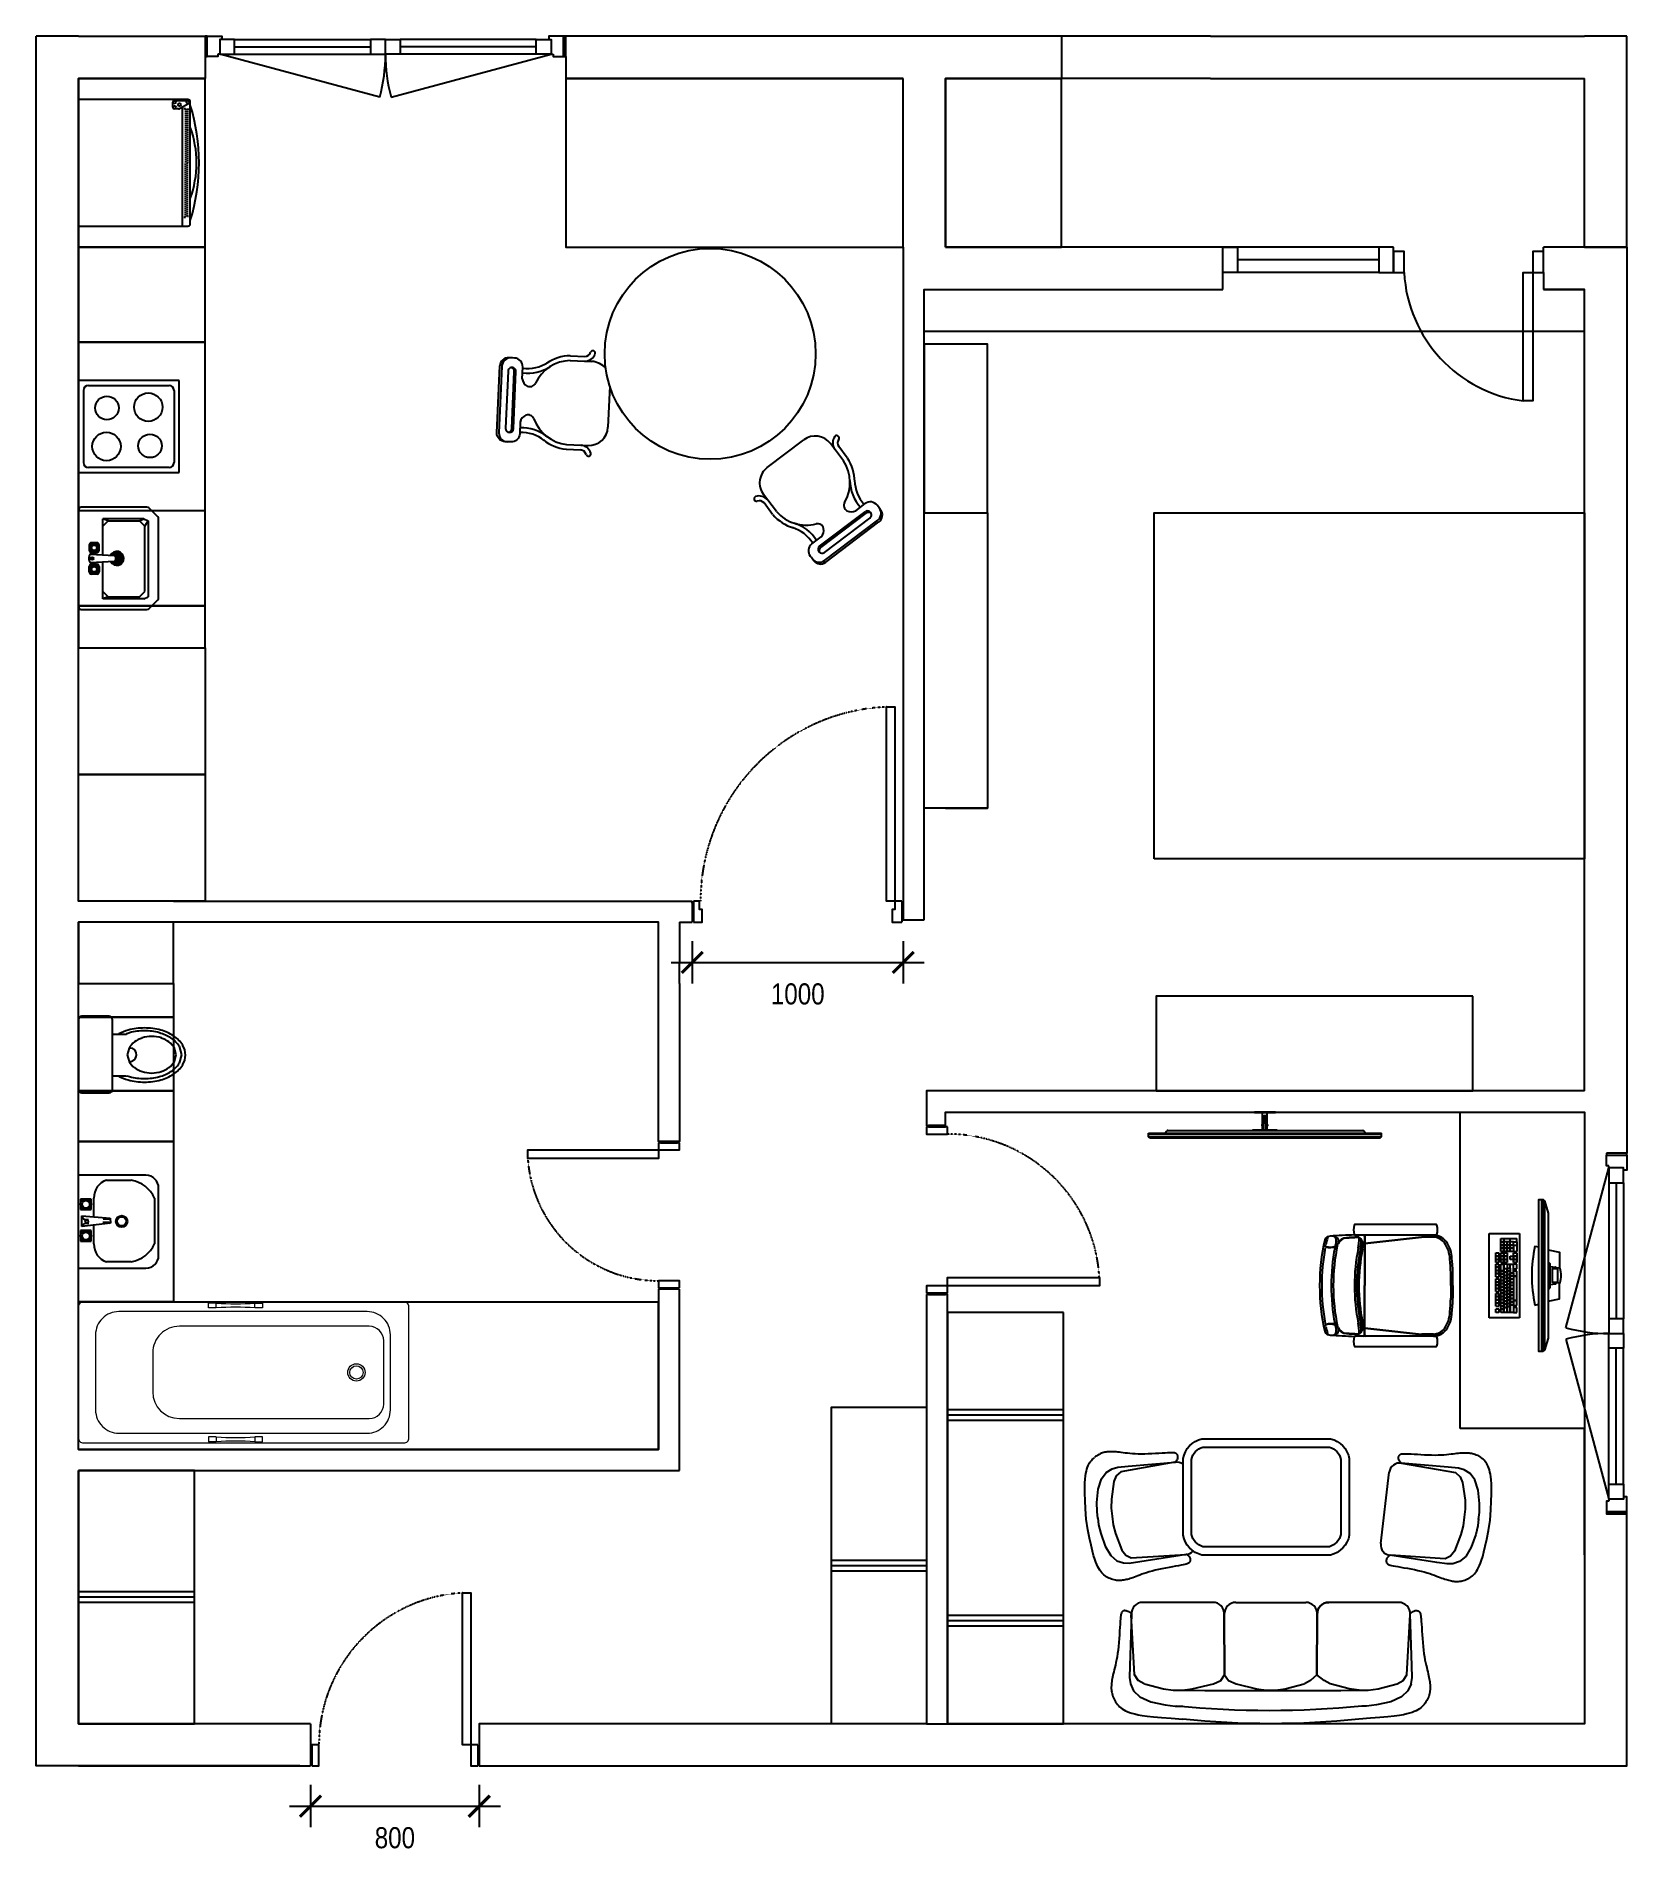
# Model space of a CAD drawing. Header units: inches. Extents: x 45199 to 52739, y 12417 to 21024.
import ezdxf

# ---------------------------------------------------------------- set-up
doc = ezdxf.new("R2010")
doc.units = ezdxf.units.IN
doc.header["$MEASUREMENT"] = 0
doc.linetypes.add('HIDDEN', pattern=[9.525, 6.35, -3.175])
doc.linetypes.add('HIDDEN4', pattern=[0.09375, 0.0625, -0.03125])
doc.layers.add('001_Dark_1 20', color=7, linetype='Continuous', lineweight=0)
for name, color, linetype in [('AR doors', 4, 'Continuous'), ('AR windows', 4, 'Continuous'), ('freecads.com', 7, 'Continuous'), ('medium', 130, 'Continuous'), ('thick', 10, 'Continuous'), ('thin', 70, 'Continuous')]:
    doc.layers.add(name, color=color, linetype=linetype)
doc.styles.add('DIM', font='', dxfattribs={"height": 100})
doc.styles.get('DIM').set_extended_font_data('VNI-Helve-Condense')
doc.dimstyles.new('100', dxfattribs={"dimtxt": 100, "dimasz": 100, "dimexe": 100, "dimexo": 100, "dimgap": 100, "dimtad": 2, "dimdec": 0, "dimzin": 0, "dimdsep": 46, "dimtxsty": 'DIM', "dimblk": 'ARCHTICK', "dimcen": 100, "dimdle": 100, "dimadec": 0, "dimazin": 0, "dimtfac": 1, "dimtdec": 0, "dimtofl": 0, "dimtmove": 0, "dimatfit": 3, "dimldrblk": 'ARCHTICK', "dimfxl": 1, "dimtolj": 1, "dimtzin": 0, "dimarcsym": 0})

msp = doc.modelspace()

# ---------------------------------------------------------------- blocks, each defined once
blk = doc.blocks.new('_ArchTick')
at = {"color": 0, "linetype": 'ByBlock', "const_width": 0.15}
blk.add_lwpolyline([(-0.5, -0.5), (0.5, 0.5)], dxfattribs=at)
blk = doc.blocks.new('*D9')
at = {"color": 0, "lineweight": -2, "transparency": 16777216}
for p, q in [((46499, 12734), (46499, 12532.8)), ((47299, 12734), (47299, 12532.8)), ((46399, 12632.8), (47399, 12632.8))]:
    blk.add_line(p, q, dxfattribs=at)
at = {"layer": 'DEFPOINTS', "color": 0, "transparency": 16777216}
for p in [(46499, 12834), (47299, 12834), (47299, 12632.8)]:
    blk.add_point(p, dxfattribs=at)
at = {"color": 0, "lineweight": -2, "transparency": 16777216, "xscale": 100, "yscale": 100, "zscale": 100, "rotation": 180}
blk.add_blockref('_ArchTick', (46499, 12632.8), dxfattribs=at)
at = {"color": 0, "lineweight": -2, "transparency": 16777216, "xscale": 100, "yscale": 100, "zscale": 100}
blk.add_blockref('_ArchTick', (47299, 12632.8), dxfattribs=at)
at = {"color": 0, "transparency": 16777216, "insert": (46899, 12482.8), "char_height": 100, "attachment_point": 5, "style": 'DIM'}
blk.add_mtext('\\A1;800', dxfattribs=at)
blk = doc.blocks.new('A$C7AF54601')
for points in [[(693.9, 100), (620, 100), (620, 720), (660, 720), (660, 0), (693.9, 0)], [(693.9, 0), (693.9, 100)]]:
    blk.add_lwpolyline(points)
for points in [[(6.1, 10), (0, 10), (0, 90), (6.1, 90)], [(6.1, 0), (40, 0), (40, 100), (6.1, 100), (6.1, 0)], [(693.9, 10), (700, 10), (700, 90), (693.9, 90)]]:
    blk.add_lwpolyline(points, close=True)
at = {"linetype": 'HIDDEN4'}
blk.add_arc((661.4, 100), 621.4, 93.8183, 180, dxfattribs=at)
blk = doc.blocks.new('A$C6ED17C1F')
for points in [[(793.9, 100), (720, 100), (720, 820), (760, 820), (760, 0), (793.9, 0)], [(6.1, 0), (40, 0), (40, 100), (6.1, 100)], [(6.1, 100), (6.1, 0)], [(793.9, 100), (793.9, 0)]]:
    blk.add_lwpolyline(points)
for points in [[(0, 10), (6.1, 10), (6.1, 90), (0, 90)], [(793.9, 10), (800, 10), (800, 90), (793.9, 90)]]:
    blk.add_lwpolyline(points, close=True)
at = {"linetype": 'HIDDEN4'}
blk.add_arc((761.2, 100), 721.2, 93.27315, 180, dxfattribs=at)
blk = doc.blocks.new('A$C13FC179C')
for points in [[(993.9, 100), (920, 100), (920, 1020), (960, 1020), (960, 100), (960, 60), (947.8, 60), (947.8, 0), (993.9, 0)], [(6.1, 0), (46.1, 0), (46.1, 60), (33.9, 60), (33.9, 100), (6.1, 100)], [(6.1, 100), (6.1, 0)], [(993.9, 100), (993.9, 0)]]:
    blk.add_lwpolyline(points)
for points in [[(0, 10), (6.1, 10), (6.1, 90), (0, 90)], [(993.9, 10), (1000, 10), (1000, 90), (993.9, 90)]]:
    blk.add_lwpolyline(points, close=True)
at = {"linetype": 'HIDDEN4'}
blk.add_arc((960, 100), 920.9, 92.48955, 180, dxfattribs=at)
blk = doc.blocks.new('*D13')
at = {"color": 0, "lineweight": -2, "transparency": 16777216}
for p, q in [((48309, 16734.4), (48309, 16533.3)), ((49309, 16734.4), (49309, 16533.3)), ((48209, 16633.3), (49409, 16633.3))]:
    blk.add_line(p, q, dxfattribs=at)
at = {"layer": 'DEFPOINTS', "color": 0, "transparency": 16777216}
for p in [(48309, 16834.4), (49309, 16834.4), (49309, 16633.3)]:
    blk.add_point(p, dxfattribs=at)
at = {"color": 0, "lineweight": -2, "transparency": 16777216, "xscale": 100, "yscale": 100, "zscale": 100, "rotation": 180}
blk.add_blockref('_ArchTick', (48309, 16633.3), dxfattribs=at)
at = {"color": 0, "lineweight": -2, "transparency": 16777216, "xscale": 100, "yscale": 100, "zscale": 100}
blk.add_blockref('_ArchTick', (49309, 16633.3), dxfattribs=at)
at = {"color": 0, "transparency": 16777216, "insert": (48809, 16483.3), "char_height": 100, "attachment_point": 5, "style": 'DIM'}
blk.add_mtext('\\A1;1000', dxfattribs=at)
blk = doc.blocks.new('W1710x95')
at = {"color": 8}
for points in [[(-855, -95), (-845, -95), (-845, 0), (-855, 0)], [(845, -95), (855, -95), (855, 0), (845, 0)]]:
    blk.add_lwpolyline(points, close=True, dxfattribs=at)
at = {"color": 3}
for points in [[(-795, -85), (-795, -95), (-845, -95), (-845, 0), (-775, 0), (-775, -15), (-785, -15), (-785, -85)], [(795, -85), (795, -95), (845, -95), (845, 0), (775, 0), (775, -15), (785, -15), (785, -85)], [(-785, -85), (-715, -85), (-715, -15), (-785, -15)], [(-70, -85), (0, -85), (0, -15), (-70, -15)], [(70, -85), (0, -85), (0, -15), (70, -15)], [(785, -85), (715, -85), (715, -15), (785, -15)]]:
    blk.add_lwpolyline(points, close=True, dxfattribs=at)
at = {"color": 8}
for points in [[(-26.7, -288.2), (-785, -85)], [(26.7, -288.2), (785, -85)]]:
    blk.add_lwpolyline(points, dxfattribs=at)
at = {"color": 0}
for points in [[(-715, -15), (-70, -15)], [(-715, -50), (-70, -50)], [(-715, -85), (-70, -85)], [(715, -15), (70, -15)], [(715, -50), (70, -50)], [(715, -85), (70, -85)]]:
    blk.add_lwpolyline(points, dxfattribs=at)
at = {"color": 8}
for centre, start, end in [((-785, -85), 345, 0), ((785, -85), 180, 195)]:
    blk.add_arc(centre, 785, start, end, dxfattribs=at)
blk = doc.blocks.new('W810x120')
at = {"color": 3}
for points in [[(-405, 0), (-335, 0), (-335, -120), (-405, -120)], [(405, 0), (335, 0), (335, -120), (405, -120)]]:
    blk.add_lwpolyline(points, close=True, dxfattribs=at)
at = {"color": 0}
for points in [[(335, 0), (-335, 0)], [(335, -60), (-335, -60)], [(335, -120), (-335, -120)]]:
    blk.add_lwpolyline(points, dxfattribs=at)
blk = doc.blocks.new('A$C3A735CB7')
for p, q in [((0, 0.38), (0, 0.06)), ((0, 0.38), (0.44, 0.38)), ((0.1776, 0.3701), (0.1276, 0.3701)), ((0.1276, 0.3701), (0.1276, 0.3201)), ((0.1776, 0.3201), (0.1776, 0.3701)), ((0.1967, 0.364), (0.2114, 0.353)), ((0.2127, 0.229), (0.1967, 0.364)), ((0.1973, 0.3646), (0.2473, 0.3646)), ((0.2114, 0.353), (0.2127, 0.3309)), ((0.247, 0.364), (0.2311, 0.353)), ((0.2311, 0.353), (0.2311, 0.3321)), ((0.2473, 0.3646), (0.236, 0.2302)), ((0.2776, 0.3701), (0.2776, 0.3201)), ((0.3276, 0.3701), (0.2776, 0.3701)), ((0.3276, 0.3201), (0.3276, 0.3701)), ((0.44, 0.06), (0.44, 0.38)), ((0.1148, 0.3068), (0.2035, 0.3068)), ((0.1276, 0.3201), (0.1776, 0.3201)), ((0.2163, 0.2339), (0.2163, 0.2646)), ((0.2323, 0.2327), (0.2323, 0.2634)), ((0.2425, 0.3068), (0.3319, 0.3068)), ((0.2776, 0.3201), (0.3276, 0.3201)), ((0.0298, 0.1297), (0.0298, 0.2468)), ((0.2114, 0.229), (0.2163, 0.2339)), ((0.236, 0.2302), (0.2127, 0.229)), ((0.2348, 0.229), (0.2323, 0.2327)), ((0.4169, 0.2468), (0.4169, 0.1297)), ((0.3319, 0.0197), (0.1148, 0.0197)), ((0.06, 0), (0.38, 0))]:
    blk.add_line(p, q)
for centre, radius in [((0.1526, 0.3451), 0.025), ((0.1526, 0.3451), 0.018), ((0.2213, 0.3407), 0.00737), ((0.3026, 0.3451), 0.025), ((0.3026, 0.3451), 0.018), ((0.2215, 0.1752), 0.0272), ((0.2215, 0.1752), 0.0211)]:
    blk.add_circle(centre, radius)
for centre, radius, start, end in [((0.1116, 0.2211), 0.0858, 87.8863, 162.54889), ((0.3351, 0.2211), 0.0858, 17.45111, 92.1137), ((0.1741, 0.1534), 0.1462, 189.3166, 246.07188), ((0.2726, 0.1534), 0.1462, 293.92812, 350.6834), ((0.06, 0.06), 0.06, 180, 270), ((0.38, 0.06), 0.06, 270, 0)]:
    blk.add_arc(centre, radius, start, end)
blk = doc.blocks.new('A$C44022395')
for p, q in [((0, 0.688), (0, 0.504)), ((0.487, 0.708), (0.02, 0.708)), ((0.507, 0.504), (0.507, 0.688)), ((0.487, 0.484), (0.02, 0.484)), ((0.113, 0.484), (0.113, 0.389)), ((0.389, 0.484), (0.389, 0.391)), ((0.252, 0.385), (0.207, 0.373)), ((0.296, 0.373), (0.252, 0.385)), ((0.195, 0.04), (0.252, 0.024)), ((0.207, 0.073), (0.252, 0.062)), ((0.252, 0.062), (0.296, 0.073)), ((0.252, 0.024), (0.308, 0.04))]:
    blk.add_line(p, q)
for centre, radius, start, end in [((0.02, 0.688), 0.02, 90, 180), ((0.487, 0.688), 0.02, 0, 90), ((0.02, 0.504), 0.02, 180, 270), ((0.487, 0.504), 0.02, 270, 0), ((0.478, 0.271), 0.407, 164.652, 180), ((0.366, 0.302), 0.291, 150.4483, 164.652), ((0.48, 0.271), 0.386, 165.1916, 180), ((0.367, 0.301), 0.269, 161.3359, 165.1916), ((0.27, 0.259), 0.13, 118.958, 143.1832), ((0.252, 0.369), 0.0451, 174.4043, 5.5957), ((0.233, 0.259), 0.13, 36.8168, 61.042), ((0.134, 0.302), 0.291, 15.348, 28.5058), ((0.136, 0.301), 0.269, 14.8084, 19.6606), ((0.024, 0.271), 0.386, 0, 14.8084), ((0.022, 0.271), 0.407, 0, 15.348), ((0.478, 0.271), 0.407, 180, 195.348), ((0.48, 0.271), 0.386, 180, 194.8084), ((0.346, 0.223), 0.215, 162.7734, 180), ((0.3, 0.238), 0.166, 143.1832, 162.7734), ((0.204, 0.238), 0.166, 17.2266, 36.8168), ((0.158, 0.223), 0.215, 0, 17.2266), ((0.024, 0.271), 0.386, 345.1916, 0), ((0.022, 0.271), 0.407, 344.652, 0), ((0.366, 0.24), 0.291, 195.348, 213.5296), ((0.367, 0.241), 0.269, 194.8084, 212.5477), ((0.346, 0.223), 0.215, 180, 197.2266), ((0.3, 0.209), 0.166, 197.2266, 216.8168), ((0.204, 0.209), 0.166, 323.1832, 342.7734), ((0.158, 0.223), 0.215, 342.7734, 0), ((0.136, 0.241), 0.269, 327.4523, 345.1916), ((0.134, 0.24), 0.291, 326.4704, 344.652), ((0.295, 0.193), 0.206, 213.5296, 237.9903), ((0.296, 0.196), 0.185, 212.5477, 237.0167), ((0.27, 0.187), 0.13, 216.8168, 241.042), ((0.25, 0.122), 0.122, 237.9903, 270), ((0.25, 0.122), 0.122, 270, 302.0097), ((0.233, 0.187), 0.13, 298.958, 323.1832), ((0.207, 0.196), 0.185, 302.9833, 327.4523), ((0.205, 0.193), 0.206, 302.0097, 326.4704)]:
    blk.add_arc(centre, radius, start, end)
blk = doc.blocks.new('4')
at = {"color": 0}
for p, q in [((4306.8, 13717.7), (4306.8, 13647.3)), ((4371.3, 13717.7), (4306.8, 13717.7)), ((4310.3, 13654.4), (4310.3, 13710.7)), ((4364.2, 13714.2), (4313.8, 13714.2)), ((4367.8, 13710.7), (4367.8, 13654.4)), ((4371.3, 13647.3), (4371.3, 13717.7)), ((4306.8, 13647.3), (4371.3, 13647.3)), ((4364.2, 13650.9), (4313.8, 13650.9))]:
    blk.add_line(p, q, dxfattribs=at)
for centre, radius in [((4325.1, 13698.1), 9.95), ((4352, 13697.8), 8.23), ((4325.5, 13667.7), 8.23), ((4352.6, 13668.9), 9.94)]:
    blk.add_circle(centre, radius, dxfattribs=at)
for points in [[(4313.8, 13714.2), (4311.9, 13714.2), (4310.3, 13712.6), (4310.3, 13710.7)], [(4367.8, 13710.7), (4367.8, 13712.6), (4366.2, 13714.2), (4364.2, 13714.2)], [(4310.3, 13654.4), (4310.3, 13652.4), (4311.9, 13650.9), (4313.8, 13650.9)], [(4364.2, 13650.9), (4366.2, 13650.9), (4367.8, 13652.4), (4367.8, 13654.4)]]:
    blk.add_open_spline(points, degree=3, dxfattribs=at)
blk = doc.blocks.new('A$C4CB854FF')
at = {"linetype": 'Continuous'}
for p, q in [((0, 0.3675), (0, 0.0552)), ((0.4725, 0.38), (0.0125, 0.38)), ((0.485, 0.0552), (0.485, 0.3675)), ((0.05, 0.265), (0.2247, 0.265)), ((0.06, 0.24), (0.05, 0.265)), ((0.05, 0.07), (0.05, 0.265)), ((0.085, 0.265), (0.06, 0.24)), ((0.2591, 0.265), (0.43, 0.265)), ((0.395, 0.265), (0.42, 0.24)), ((0.42, 0.24), (0.43, 0.265)), ((0.43, 0.07), (0.43, 0.265)), ((0.06, 0.24), (0.06, 0.09)), ((0.42, 0.24), (0.42, 0.09)), ((0.06, 0.09), (0.085, 0.065)), ((0.42, 0.09), (0.395, 0.065)), ((0.42, 0.09), (0.43, 0.07)), ((0.0037, 0.0463), (0.0463, 0.0037)), ((0.05, 0.07), (0.06, 0.05)), ((0.42, 0.05), (0.06, 0.05)), ((0.085, 0.065), (0.395, 0.065)), ((0.395, 0.065), (0.42, 0.05)), ((0.43, 0.07), (0.42, 0.05)), ((0.4387, 0.0037), (0.4813, 0.0463)), ((0.0552, 0), (0.4298, 0))]:
    blk.add_line(p, q, dxfattribs=at)
for p, q in [((0.1677, 0.2932), (0.1677, 0.318)), ((0.1745, 0.2919), (0.1745, 0.3194)), ((0.1773, 0.3221), (0.2048, 0.3221)), ((0.2048, 0.2891), (0.1773, 0.2891)), ((0.1787, 0.329), (0.2034, 0.329)), ((0.2034, 0.2822), (0.1787, 0.2822)), ((0.2075, 0.3194), (0.2075, 0.2919)), ((0.2144, 0.318), (0.2144, 0.2932)), ((0.2279, 0.2104), (0.2213, 0.3235)), ((0.2337, 0.329), (0.2502, 0.329)), ((0.2625, 0.3235), (0.256, 0.2104)), ((0.2694, 0.318), (0.2694, 0.2932)), ((0.2763, 0.3194), (0.2763, 0.2919)), ((0.3065, 0.3221), (0.279, 0.3221)), ((0.279, 0.2891), (0.3065, 0.2891)), ((0.3052, 0.329), (0.2804, 0.329)), ((0.2804, 0.2822), (0.3052, 0.2822)), ((0.3093, 0.2919), (0.3093, 0.3194)), ((0.3162, 0.2932), (0.3162, 0.318)), ((0.2152, 0.1984), (0.2694, 0.1984)), ((0.2297, 0.2066), (0.2165, 0.2066)), ((0.2681, 0.1901), (0.2165, 0.1901)), ((0.2272, 0.2149), (0.2208, 0.2149)), ((0.2638, 0.1819), (0.2208, 0.1819)), ((0.2533, 0.1736), (0.2313, 0.1736)), ((0.2505, 0.2052), (0.2334, 0.2052)), ((0.2681, 0.2066), (0.2541, 0.2066)), ((0.2638, 0.2149), (0.2566, 0.2149))]:
    blk.add_line(p, q)
for centre, radius in [((0.191, 0.3056), 0.0165), ((0.191, 0.3056), 0.0127), ((0.2419, 0.3152), 0.00688), ((0.2419, 0.3152), 0.00344), ((0.2928, 0.3056), 0.0165), ((0.2928, 0.3056), 0.0127)]:
    blk.add_circle(centre, radius)
for centre, start, end in [((0.0125, 0.3675), 90, 180), ((0.4725, 0.3675), 0, 90), ((0.0125, 0.0552), 180, 225), ((0.0552, 0.0125), 225, 270), ((0.4298, 0.0125), 270, 315), ((0.4725, 0.0552), 315, 0)]:
    blk.add_arc(centre, 0.0125, start, end, dxfattribs=at)
for centre, radius, start, end in [((0.1787, 0.318), 0.011, 90, 180), ((0.1787, 0.2932), 0.011, 180, 270), ((0.1773, 0.3194), 0.00275, 90, 180), ((0.1773, 0.2919), 0.00275, 180, 270), ((0.2034, 0.318), 0.011, 0, 90), ((0.2034, 0.2932), 0.011, 270, 0), ((0.2048, 0.3194), 0.00275, 360, 90), ((0.2048, 0.2919), 0.00275, 270, 0), ((0.2329, 0.314), 0.015, 87.19754, 140.72744), ((0.2509, 0.314), 0.015, 39.27256, 92.80246), ((0.2804, 0.318), 0.011, 90, 180), ((0.2804, 0.2932), 0.011, 180, 270), ((0.279, 0.3194), 0.00275, 90, 180), ((0.279, 0.2919), 0.00275, 180, 270), ((0.3052, 0.318), 0.011, 0, 90), ((0.3052, 0.2932), 0.011, 270, 360), ((0.3065, 0.3194), 0.00275, 360, 90), ((0.3065, 0.2919), 0.00275, 270, 0), ((0.2423, 0.1984), 0.033, 118.68833, 62.86857), ((0.2423, 0.1984), 0.0271, 124.77581, 57.22467), ((0.2334, 0.2107), 0.0055, 183.3274, 270), ((0.2505, 0.2107), 0.0055, 270, 356.6726)]:
    blk.add_arc(centre, radius, start, end)

# ---------------------------------------------------------------- dimensions: what is measured, and where the dimension line sits
for base, p1, p2, picture, middle in [((49309, 16633.3), (48309, 16834.4), (49309, 16834.4), '*D13', (48809, 16483.3)), ((47299, 12632.8), (46499, 12834), (47299, 12834), '*D9', (46899, 12482.8))]:
    dim = msp.add_linear_dim(base=base, p1=p1, p2=p2, dimstyle='100')
    dim.commit()
    dim.dimension.update_dxf_attribs({"geometry": picture, "text_midpoint": middle})

# ---------------------------------------------------------------- linework, layer by layer
for p, q in [((47730.8, 19486.9), (47832.5, 19482.3)), ((47731.8, 19509.5), (47799.3, 19506.5)), ((47917.9, 19364.9), (47909.2, 19170.7)), ((48664.2, 18979.2), (48837.5, 19110.4)), ((47712, 19066.2), (47779.5, 19063.2)), ((47713, 19088.8), (47814.7, 19084.2)), ((49025.8, 19011.7), (48964.3, 19092.9)), ((49043.8, 19025.4), (49003.1, 19079.2)), ((48708.1, 18771.2), (48646.6, 18852.3)), ((48690, 18757.5), (48649.2, 18811.4)), ((48912.9, 18606.4), (49128.8, 18769.8)), ((48917.9, 18599.7), (49133.8, 18763.2)), ((49084.4, 18774.8), (49128.6, 18808.3)), ((48935.3, 18576.7), (49151.3, 18740.1)), ((48935.3, 18538.5), (49188, 18729.8)), ((48941.5, 18530.3), (49194.2, 18721.7)), ((48875.9, 18617), (48920.1, 18650.5)), ((45399, 16374), (45399, 16534)), ((45849, 16534), (45849, 16374)), ((45399, 16374), (45849, 16374)), ((45399, 16024), (45399, 16374)), ((45849, 16374), (45399, 16374)), ((45849, 16374), (45849, 16024)), ((45399, 16024), (45849, 16024)), ((45399, 15784), (45399, 16024)), ((45849, 16024), (45399, 16024)), ((45849, 16024), (45849, 15784)), ((45849, 15784), (45399, 15784)), ((52335.7, 15509.3), (52335.7, 14788.3)), ((52343.2, 15509.3), (52343.2, 14788.3)), ((52349.8, 15502.7), (52349.8, 14794.9)), ((51835.4, 15390.9), (51450.9, 15390.9)), ((51835.4, 15340.9), (51450.9, 15340.9)), ((51490.7, 15340.9), (51470.4, 15340.9)), ((51495.7, 15335.9), (51495.7, 15100.9)), ((51497.3, 15302.6), (51823.6, 15339.3)), ((51497.3, 15300.6), (51823.8, 15337.3)), ((51497.3, 15335.9), (51497.3, 15100.9)), ((51823.1, 15330.9), (51767, 15330.9)), ((52304.1, 15288.6), (52321.8, 15285.3)), ((51904.7, 15100.9), (51904.7, 15160.9)), ((51914.7, 15100.9), (51914.7, 15160.9)), ((52369.6, 15211.2), (52369.6, 15086.4)), ((52376.9, 15191.5), (52401.6, 15188.3)), ((52403.2, 15186.7), (52403.2, 15183.3)), ((52421.2, 15185), (52403.2, 15183.4)), ((51495.7, 14865.9), (51495.7, 15100.9)), ((51497.3, 14865.9), (51497.3, 15100.9)), ((51904.7, 15100.9), (51904.7, 15040.9)), ((51914.7, 15100.9), (51914.7, 15040.9)), ((52376.9, 15106.1), (52401.6, 15109.3)), ((52403.2, 15114.3), (52403.2, 15110.9)), ((52421.2, 15112.6), (52403.2, 15114.2)), ((52304.1, 15009), (52321.8, 15012.3)), ((51497.3, 14901.2), (51823.8, 14864.5)), ((51497.3, 14899.2), (51823.6, 14862.5)), ((51835.4, 14860.9), (51450.9, 14860.9)), ((51835.4, 14810.9), (51450.9, 14810.9)), ((51490.7, 14860.9), (51470.4, 14860.9)), ((51823.1, 14870.9), (51767, 14870.9)), ((51572.9, 13877.6), (51613.4, 14216.2)), ((50647.4, 13826.9), (50647.4, 13826.6)), ((50648, 13826.6), (50647.4, 13826.9)), ((51620.4, 13822.2), (51621.1, 13822.5)), ((51621.1, 13822.5), (51621, 13822.2)), ((50885.7, 13599.2), (51217.5, 13599.2)), ((51658, 13599.2), (51326.2, 13599.2)), ((50405.1, 13256.1), (50389.9, 13541.8)), ((50390.9, 13540), (50391.3, 13539.4)), ((50391.3, 13539.4), (50390.9, 13539.4)), ((51271.9, 13540), (51272.3, 13539.4)), ((51272.7, 13540), (51272.3, 13539.4)), ((51712.3, 13540), (51711.9, 13539.4)), ((51711.9, 13539.4), (51712.2, 13539.4)), ((50451.8, 13212.8), (50423.5, 13229.4)), ((50614.2, 13107.9), (50631.2, 13107.9))]:
    msp.add_line(p, q)
at = {"linetype": 'Continuous'}
for p, q in [((52086.6, 15347.5), (52230.5, 15347.5)), ((52086.6, 14948.9), (52086.6, 15347.5)), ((52141.6, 15323.8), (52156.8, 15323.8)), ((52141.6, 15308.5), (52141.6, 15323.8)), ((52156.8, 15323.8), (52156.8, 15308.5)), ((52156.8, 15323.8), (52217.7, 15323.8)), ((52187.3, 15308.5), (52187.3, 15323.8)), ((52217.7, 15308.5), (52217.7, 15323.8)), ((52230.5, 15347.5), (52230.5, 14948.9)), ((52118.1, 15240.7), (52118.1, 15256)), ((52118.1, 15256), (52133.3, 15256)), ((52133.3, 15240.7), (52118.1, 15240.7)), ((52118.1, 15240.7), (52133.3, 15240.7)), ((52118.1, 15225.5), (52118.1, 15240.7)), ((52133.3, 15256), (52133.3, 15240.7)), ((52133.3, 15240.7), (52133.3, 15225.5)), ((52156.8, 15308.5), (52141.6, 15308.5)), ((52141.6, 15308.5), (52156.8, 15308.5)), ((52141.6, 15293.3), (52141.6, 15308.5)), ((52141.6, 15293.3), (52156.8, 15293.3)), ((52156.8, 15293.3), (52141.6, 15293.3)), ((52141.6, 15278.1), (52141.6, 15293.3)), ((52156.8, 15278.1), (52141.6, 15278.1)), ((52141.6, 15278.1), (52156.8, 15278.1)), ((52141.6, 15262.9), (52141.6, 15278.1)), ((52156.8, 15262.9), (52141.6, 15262.9)), ((52141.6, 15256), (52156.8, 15256)), ((52141.6, 15240.7), (52141.6, 15256)), ((52156.8, 15240.7), (52141.6, 15240.7)), ((52141.6, 15240.7), (52156.8, 15240.7)), ((52141.6, 15225.5), (52141.6, 15240.7)), ((52156.8, 15308.5), (52156.8, 15293.3)), ((52156.8, 15293.3), (52156.8, 15308.5)), ((52172.1, 15308.5), (52156.8, 15308.5)), ((52172.1, 15293.3), (52156.8, 15293.3)), ((52156.8, 15293.3), (52172.1, 15293.3)), ((52156.8, 15293.3), (52156.8, 15278.1)), ((52156.8, 15278.1), (52156.8, 15293.3)), ((52172.1, 15278.1), (52156.8, 15278.1)), ((52156.8, 15278.1), (52172.1, 15278.1)), ((52156.8, 15278.1), (52156.8, 15262.9)), ((52156.8, 15262.9), (52156.8, 15278.1)), ((52172.1, 15262.9), (52156.8, 15262.9)), ((52156.8, 15256), (52156.8, 15240.7)), ((52156.8, 15256), (52172.1, 15256)), ((52156.8, 15240.7), (52156.8, 15256)), ((52172.1, 15240.7), (52156.8, 15240.7)), ((52156.8, 15240.7), (52172.1, 15240.7)), ((52156.8, 15240.7), (52156.8, 15225.5)), ((52156.8, 15225.5), (52156.8, 15240.7)), ((52172.1, 15308.5), (52172.1, 15293.3)), ((52172.1, 15293.3), (52172.1, 15308.5)), ((52187.3, 15308.5), (52172.1, 15308.5)), ((52172.1, 15293.3), (52172.1, 15278.1)), ((52172.1, 15278.1), (52172.1, 15293.3)), ((52187.3, 15293.3), (52172.1, 15293.3)), ((52172.1, 15278.1), (52172.1, 15262.9)), ((52172.1, 15262.9), (52172.1, 15278.1)), ((52187.3, 15278.1), (52172.1, 15278.1)), ((52187.3, 15262.9), (52172.1, 15262.9)), ((52172.1, 15256), (52172.1, 15240.7)), ((52172.1, 15240.7), (52172.1, 15225.5)), ((52187.3, 15293.3), (52187.3, 15308.5)), ((52187.3, 15293.3), (52187.3, 15308.5)), ((52202.5, 15308.5), (52187.3, 15308.5)), ((52187.3, 15293.3), (52202.5, 15293.3)), ((52202.5, 15293.3), (52187.3, 15293.3)), ((52187.3, 15278.1), (52187.3, 15293.3)), ((52187.3, 15278.1), (52187.3, 15293.3)), ((52202.5, 15278.1), (52187.3, 15278.1)), ((52187.3, 15278.1), (52202.5, 15278.1)), ((52187.3, 15262.9), (52187.3, 15278.1)), ((52187.3, 15262.9), (52187.3, 15278.1)), ((52202.5, 15262.9), (52187.3, 15262.9)), ((52187.3, 15240.7), (52202.5, 15240.7)), ((52187.3, 15225.5), (52187.3, 15240.7)), ((52202.5, 15293.3), (52202.5, 15308.5)), ((52202.5, 15308.5), (52217.7, 15308.5)), ((52202.5, 15293.3), (52202.5, 15308.5)), ((52202.5, 15293.3), (52217.7, 15293.3)), ((52202.5, 15293.3), (52202.5, 15278.1)), ((52202.5, 15278.1), (52202.5, 15262.9)), ((52202.5, 15262.9), (52217.7, 15262.9)), ((52202.5, 15240.7), (52202.5, 15256)), ((52202.5, 15256), (52217.7, 15256)), ((52217.7, 15240.7), (52202.5, 15240.7)), ((52202.5, 15240.7), (52217.7, 15240.7)), ((52202.5, 15240.7), (52202.5, 15225.5)), ((52202.5, 15225.5), (52202.5, 15240.7)), ((52217.7, 15308.5), (52217.7, 15293.3)), ((52217.7, 15293.3), (52217.7, 15262.9)), ((52217.7, 15256), (52217.7, 15240.7)), ((52217.7, 15240.7), (52217.7, 15225.5)), ((52118.1, 15210.3), (52118.1, 15225.5)), ((52118.1, 15225.5), (52133.3, 15225.5)), ((52133.3, 15225.5), (52118.1, 15225.5)), ((52133.3, 15210.3), (52118.1, 15210.3)), ((52118.1, 15203.4), (52133.3, 15203.4)), ((52118.1, 15188.1), (52118.1, 15203.4)), ((52133.3, 15188.1), (52118.1, 15188.1)), ((52118.1, 15188.1), (52133.3, 15188.1)), ((52118.1, 15172.9), (52118.1, 15188.1)), ((52118.1, 15157.7), (52118.1, 15172.9)), ((52133.3, 15172.9), (52118.1, 15172.9)), ((52118.1, 15172.9), (52133.3, 15172.9)), ((52118.1, 15157.7), (52133.3, 15157.7)), ((52133.3, 15157.7), (52118.1, 15157.7)), ((52118.1, 15142.5), (52118.1, 15157.7)), ((52133.3, 15225.5), (52133.3, 15210.3)), ((52133.3, 15203.4), (52133.3, 15188.1)), ((52133.3, 15188.1), (52133.3, 15172.9)), ((52133.3, 15172.9), (52133.3, 15157.7)), ((52133.3, 15157.7), (52133.3, 15142.5)), ((52156.8, 15225.5), (52141.6, 15225.5)), ((52141.6, 15225.5), (52156.8, 15225.5)), ((52141.6, 15210.3), (52141.6, 15225.5)), ((52156.8, 15210.3), (52141.6, 15210.3)), ((52141.6, 15203.4), (52156.8, 15203.4)), ((52141.6, 15171.5), (52141.6, 15203.4)), ((52141.6, 15156.3), (52141.6, 15171.5)), ((52141.6, 15171.5), (52156.8, 15171.5)), ((52156.8, 15171.5), (52141.6, 15171.5)), ((52141.6, 15156.3), (52156.8, 15156.3)), ((52156.8, 15156.3), (52141.6, 15156.3)), ((52141.6, 15141.1), (52141.6, 15156.3)), ((52156.8, 15225.5), (52156.8, 15210.3)), ((52172.1, 15225.5), (52156.8, 15225.5)), ((52156.8, 15225.5), (52172.1, 15225.5)), ((52156.8, 15210.3), (52156.8, 15225.5)), ((52172.1, 15210.3), (52156.8, 15210.3)), ((52172.1, 15203.4), (52156.8, 15203.4)), ((52156.8, 15203.4), (52156.8, 15171.5)), ((52156.8, 15179.8), (52156.8, 15203.4)), ((52156.8, 15164.6), (52156.8, 15179.8)), ((52172.1, 15179.8), (52156.8, 15179.8)), ((52172.1, 15179.8), (52156.8, 15179.8)), ((52156.8, 15171.5), (52156.8, 15156.3)), ((52172.1, 15164.6), (52156.8, 15164.6)), ((52156.8, 15164.6), (52172.1, 15164.6)), ((52156.8, 15149.4), (52156.8, 15164.6)), ((52156.8, 15156.3), (52156.8, 15141.1)), ((52156.8, 15134.2), (52156.8, 15149.4)), ((52172.1, 15149.4), (52156.8, 15149.4)), ((52156.8, 15149.4), (52172.1, 15149.4)), ((52172.1, 15225.5), (52172.1, 15210.3)), ((52172.1, 15203.4), (52172.1, 15179.8)), ((52172.1, 15203.4), (52187.3, 15203.4)), ((52172.1, 15168.8), (52172.1, 15184)), ((52172.1, 15184), (52187.3, 15184)), ((52172.1, 15179.8), (52172.1, 15164.6)), ((52172.1, 15153.5), (52172.1, 15168.8)), ((52187.3, 15168.8), (52172.1, 15168.8)), ((52172.1, 15168.8), (52187.3, 15168.8)), ((52172.1, 15164.6), (52172.1, 15149.4)), ((52172.1, 15138.3), (52172.1, 15153.5)), ((52172.1, 15153.5), (52187.3, 15153.5)), ((52187.3, 15153.5), (52172.1, 15153.5)), ((52172.1, 15149.4), (52172.1, 15134.2)), ((52202.5, 15225.5), (52187.3, 15225.5)), ((52187.3, 15184), (52187.3, 15203.4)), ((52187.3, 15203.4), (52202.5, 15203.4)), ((52187.3, 15184), (52187.3, 15168.8)), ((52187.3, 15168.8), (52187.3, 15153.5)), ((52187.3, 15161.9), (52202.5, 15161.9)), ((52187.3, 15146.6), (52187.3, 15161.9)), ((52187.3, 15153.5), (52187.3, 15138.3)), ((52202.5, 15225.5), (52217.7, 15225.5)), ((52202.5, 15210.3), (52202.5, 15225.5)), ((52217.7, 15225.5), (52202.5, 15225.5)), ((52217.7, 15210.3), (52202.5, 15210.3)), ((52202.5, 15161.9), (52202.5, 15203.4)), ((52217.7, 15203.4), (52202.5, 15203.4)), ((52202.5, 15179.8), (52217.7, 15179.8)), ((52217.7, 15169.5), (52202.5, 15169.5)), ((52202.5, 15161.9), (52202.5, 15146.6)), ((52217.7, 15225.5), (52217.7, 15210.3)), ((52217.7, 15179.8), (52217.7, 15203.4)), ((52217.7, 15145.9), (52217.7, 15169.5)), ((52118.1, 15142.5), (52133.3, 15142.5)), ((52118.1, 15133.1), (52133.3, 15133.1)), ((52118.1, 15117.9), (52118.1, 15133.1)), ((52118.1, 15102.7), (52118.1, 15117.9)), ((52118.1, 15117.9), (52133.3, 15117.9)), ((52133.3, 15117.9), (52118.1, 15117.9)), ((52118.1, 15102.7), (52133.3, 15102.7)), ((52133.3, 15102.7), (52118.1, 15102.7)), ((52118.1, 15087.5), (52118.1, 15102.7)), ((52118.1, 15072.3), (52118.1, 15087.5)), ((52118.1, 15087.5), (52133.3, 15087.5)), ((52133.3, 15087.5), (52118.1, 15087.5)), ((52118.1, 15072.3), (52133.3, 15072.3)), ((52118.1, 15048.9), (52118.1, 15064.1)), ((52118.1, 15064.1), (52133.3, 15064.1)), ((52133.3, 15133.1), (52133.3, 15117.9)), ((52133.3, 15117.9), (52133.3, 15102.7)), ((52133.3, 15102.7), (52133.3, 15087.5)), ((52133.3, 15087.5), (52133.3, 15072.3)), ((52133.3, 15064.1), (52133.3, 15048.9)), ((52141.6, 15141.1), (52156.8, 15141.1)), ((52156.8, 15141.1), (52141.6, 15141.1)), ((52141.6, 15125.9), (52141.6, 15141.1)), ((52141.6, 15125.9), (52156.8, 15125.9)), ((52141.6, 15110.6), (52141.6, 15125.9)), ((52156.8, 15125.9), (52141.6, 15125.9)), ((52141.6, 15110.6), (52156.8, 15110.6)), ((52156.8, 15110.6), (52141.6, 15110.6)), ((52141.6, 15095.4), (52141.6, 15110.6)), ((52141.6, 15095.4), (52156.8, 15095.4)), ((52141.6, 15080.2), (52141.6, 15095.4)), ((52156.8, 15095.4), (52141.6, 15095.4)), ((52141.6, 15080.2), (52156.8, 15080.2)), ((52156.8, 15080.2), (52141.6, 15080.2)), ((52141.6, 15065), (52141.6, 15080.2)), ((52141.6, 15065), (52156.8, 15065)), ((52141.6, 15049.8), (52141.6, 15065)), ((52156.8, 15065), (52141.6, 15065)), ((52156.8, 15141.1), (52156.8, 15125.9)), ((52172.1, 15134.2), (52156.8, 15134.2)), ((52156.8, 15134.2), (52172.1, 15134.2)), ((52156.8, 15119), (52156.8, 15134.2)), ((52156.8, 15125.9), (52156.8, 15110.6)), ((52172.1, 15119), (52156.8, 15119)), ((52156.8, 15119), (52172.1, 15119)), ((52156.8, 15103.7), (52156.8, 15119)), ((52156.8, 15110.6), (52156.8, 15095.4)), ((52172.1, 15103.7), (52156.8, 15103.7)), ((52156.8, 15103.7), (52172.1, 15103.7)), ((52156.8, 15088.5), (52156.8, 15103.7)), ((52156.8, 15095.4), (52156.8, 15080.2)), ((52172.1, 15088.5), (52156.8, 15088.5)), ((52156.8, 15088.5), (52172.1, 15088.5)), ((52156.8, 15073.3), (52156.8, 15088.5)), ((52156.8, 15080.2), (52156.8, 15065)), ((52172.1, 15073.3), (52156.8, 15073.3)), ((52156.8, 15073.3), (52172.1, 15073.3)), ((52156.8, 15058.1), (52156.8, 15073.3)), ((52156.8, 15065), (52156.8, 15049.8)), ((52172.1, 15123.1), (52172.1, 15138.3)), ((52187.3, 15138.3), (52172.1, 15138.3)), ((52172.1, 15138.3), (52187.3, 15138.3)), ((52172.1, 15134.2), (52172.1, 15119)), ((52172.1, 15107.9), (52172.1, 15123.1)), ((52172.1, 15123.1), (52187.3, 15123.1)), ((52187.3, 15123.1), (52172.1, 15123.1)), ((52172.1, 15119), (52172.1, 15103.7)), ((52172.1, 15092.7), (52172.1, 15107.9)), ((52187.3, 15107.9), (52172.1, 15107.9)), ((52172.1, 15107.9), (52187.3, 15107.9)), ((52172.1, 15103.7), (52172.1, 15088.5)), ((52172.1, 15077.4), (52172.1, 15092.7)), ((52172.1, 15092.7), (52187.3, 15092.7)), ((52187.3, 15092.7), (52172.1, 15092.7)), ((52172.1, 15088.5), (52172.1, 15073.3)), ((52187.3, 15077.4), (52172.1, 15077.4)), ((52172.1, 15077.4), (52187.3, 15077.4)), ((52172.1, 15062.2), (52172.1, 15077.4)), ((52172.1, 15073.3), (52172.1, 15058.1)), ((52172.1, 15047), (52172.1, 15062.2)), ((52172.1, 15062.2), (52187.3, 15062.2)), ((52187.3, 15062.2), (52172.1, 15062.2)), ((52202.5, 15146.6), (52187.3, 15146.6)), ((52187.3, 15146.6), (52202.5, 15146.6)), ((52187.3, 15131.4), (52187.3, 15146.6)), ((52187.3, 15138.3), (52187.3, 15123.1)), ((52202.5, 15131.4), (52187.3, 15131.4)), ((52202.5, 15131.4), (52187.3, 15131.4)), ((52187.3, 15116.2), (52187.3, 15131.4)), ((52187.3, 15123.1), (52187.3, 15107.9)), ((52187.3, 15116.2), (52202.5, 15116.2)), ((52202.5, 15116.2), (52187.3, 15116.2)), ((52187.3, 15101), (52187.3, 15116.2)), ((52187.3, 15107.9), (52187.3, 15092.7)), ((52202.5, 15101), (52187.3, 15101)), ((52202.5, 15101), (52187.3, 15101)), ((52187.3, 15085.7), (52187.3, 15101)), ((52187.3, 15092.7), (52187.3, 15077.4)), ((52202.5, 15085.7), (52187.3, 15085.7)), ((52187.3, 15085.7), (52202.5, 15085.7)), ((52187.3, 15070.5), (52187.3, 15085.7)), ((52187.3, 15077.4), (52187.3, 15062.2)), ((52187.3, 15070.5), (52202.5, 15070.5)), ((52187.3, 15055.3), (52187.3, 15070.5)), ((52202.5, 15070.5), (52187.3, 15070.5)), ((52187.3, 15062.2), (52187.3, 15047)), ((52202.5, 15146.6), (52202.5, 15131.4)), ((52217.7, 15145.9), (52202.5, 15145.9)), ((52202.5, 15145.9), (52217.7, 15145.9)), ((52202.5, 15145.9), (52202.5, 15031.1)), ((52202.5, 15131.4), (52202.5, 15116.2)), ((52202.5, 15116.2), (52202.5, 15101)), ((52202.5, 15101), (52202.5, 15085.7)), ((52202.5, 15085.7), (52202.5, 15070.5)), ((52202.5, 15070.5), (52202.5, 15055.3)), ((52217.7, 15031.1), (52217.7, 15145.9)), ((52133.3, 15048.9), (52118.1, 15048.9)), ((52118.1, 15048.9), (52133.3, 15048.9)), ((52118.1, 15033.6), (52118.1, 15048.9)), ((52118.1, 15018.4), (52118.1, 15033.6)), ((52133.3, 15033.6), (52118.1, 15033.6)), ((52118.1, 15033.6), (52133.3, 15033.6)), ((52133.3, 15018.4), (52118.1, 15018.4)), ((52118.1, 15018.4), (52133.3, 15018.4)), ((52118.1, 15003.2), (52118.1, 15018.4)), ((52118.1, 15003.2), (52133.3, 15003.2)), ((52133.3, 14988.9), (52118.1, 14988.9)), ((52118.1, 14973.6), (52118.1, 14988.9)), ((52133.3, 15048.9), (52133.3, 15033.6)), ((52133.3, 15033.6), (52133.3, 15018.4)), ((52133.3, 15018.4), (52133.3, 15003.2)), ((52133.3, 14988.9), (52133.3, 14973.6)), ((52141.6, 15049.8), (52156.8, 15049.8)), ((52156.8, 15049.8), (52141.6, 15049.8)), ((52141.6, 15034.5), (52141.6, 15049.8)), ((52141.6, 15034.5), (52156.8, 15034.5)), ((52141.6, 15019.3), (52141.6, 15034.5)), ((52156.8, 15034.5), (52141.6, 15034.5)), ((52141.6, 15019.3), (52156.8, 15019.3)), ((52156.8, 15019.3), (52141.6, 15019.3)), ((52141.6, 15004.1), (52141.6, 15019.3)), ((52141.6, 15004.1), (52156.8, 15004.1)), ((52141.6, 14988.9), (52141.6, 15004.1)), ((52156.8, 15004.1), (52141.6, 15004.1)), ((52141.6, 14988.9), (52156.8, 14988.9)), ((52156.8, 14988.9), (52141.6, 14988.9)), ((52141.6, 14973.6), (52141.6, 14988.9)), ((52172.1, 15058.1), (52156.8, 15058.1)), ((52156.8, 15058.1), (52172.1, 15058.1)), ((52156.8, 15042.8), (52156.8, 15058.1)), ((52156.8, 15049.8), (52156.8, 15034.5)), ((52156.8, 15027.6), (52156.8, 15042.8)), ((52172.1, 15042.8), (52156.8, 15042.8)), ((52156.8, 15042.8), (52172.1, 15042.8)), ((52156.8, 15034.5), (52156.8, 15019.3)), ((52172.1, 15027.6), (52156.8, 15027.6)), ((52156.8, 15027.6), (52172.1, 15027.6)), ((52156.8, 15012.4), (52156.8, 15027.6)), ((52156.8, 15019.3), (52156.8, 15004.1)), ((52172.1, 15012.4), (52156.8, 15012.4)), ((52156.8, 15012.4), (52172.1, 15012.4)), ((52156.8, 14997.2), (52156.8, 15012.4)), ((52156.8, 15004.1), (52156.8, 14988.9)), ((52156.8, 14997.2), (52172.1, 14997.2)), ((52172.1, 14997.2), (52156.8, 14997.2)), ((52156.8, 14973.6), (52156.8, 14997.2)), ((52156.8, 14988.9), (52156.8, 14973.6)), ((52172.1, 15058.1), (52172.1, 15042.8)), ((52172.1, 15031.8), (52172.1, 15047)), ((52187.3, 15047), (52172.1, 15047)), ((52172.1, 15047), (52187.3, 15047)), ((52172.1, 15042.8), (52172.1, 15027.6)), ((52172.1, 15016.5), (52172.1, 15031.8)), ((52172.1, 15031.8), (52187.3, 15031.8)), ((52187.3, 15031.8), (52172.1, 15031.8)), ((52172.1, 15027.6), (52172.1, 15012.4)), ((52172.1, 15001.3), (52172.1, 15016.5)), ((52172.1, 15016.5), (52187.3, 15016.5)), ((52187.3, 15016.5), (52172.1, 15016.5)), ((52172.1, 15012.4), (52172.1, 14997.2)), ((52172.1, 14973.6), (52172.1, 15001.3)), ((52172.1, 15001.3), (52187.3, 15001.3)), ((52187.3, 15001.3), (52172.1, 15001.3)), ((52172.1, 14997.2), (52172.1, 14973.6)), ((52202.5, 15055.3), (52187.3, 15055.3)), ((52187.3, 15055.3), (52202.5, 15055.3)), ((52187.3, 15040.1), (52187.3, 15055.3)), ((52187.3, 15047), (52187.3, 15031.8)), ((52187.3, 15024.8), (52187.3, 15040.1)), ((52187.3, 15040.1), (52202.5, 15040.1)), ((52202.5, 15040.1), (52187.3, 15040.1)), ((52187.3, 15031.8), (52187.3, 15016.5)), ((52202.5, 15024.8), (52187.3, 15024.8)), ((52187.3, 15024.8), (52202.5, 15024.8)), ((52187.3, 15009.6), (52187.3, 15024.8)), ((52187.3, 15016.5), (52187.3, 15001.3)), ((52202.5, 15009.6), (52187.3, 15009.6)), ((52187.3, 15009.6), (52202.5, 15009.6)), ((52187.3, 14973.6), (52187.3, 15009.6)), ((52187.3, 15001.3), (52187.3, 14973.6)), ((52202.5, 15055.3), (52202.5, 15040.1)), ((52202.5, 15040.1), (52202.5, 15024.8)), ((52202.5, 15031.1), (52217.7, 15031.1)), ((52217.7, 15031.1), (52202.5, 15031.1)), ((52202.5, 15024.8), (52202.5, 15009.6)), ((52202.5, 15009.6), (52202.5, 14973.6)), ((52202.5, 15007.5), (52217.7, 15007.5)), ((52217.7, 14997.2), (52202.5, 14997.2)), ((52217.7, 15007.5), (52217.7, 15031.1)), ((52217.7, 14973.6), (52217.7, 14997.2)), ((52230.5, 14948.9), (52086.6, 14948.9)), ((52133.3, 14973.6), (52118.1, 14973.6)), ((52156.8, 14973.6), (52141.6, 14973.6)), ((52172.1, 14973.6), (52156.8, 14973.6)), ((52187.3, 14973.6), (52172.1, 14973.6)), ((52202.5, 14973.6), (52187.3, 14973.6)), ((52202.5, 14973.6), (52217.7, 14973.6))]:
    msp.add_line(p, q, dxfattribs=at)
for points in [[(52294, 19904), (52294, 19295.6), (52249, 19295.6), (52249, 19904)], [(45849, 16824), (45399, 16824), (45399, 16534), (45849, 16534)], [(52343.2, 14788.3), (52321.8, 14788.3), (52321.8, 15509.3), (52343.2, 15509.3), (52349.8, 15502.7), (52366.3, 15445.2), (52366.3, 14852.4), (52349.8, 14794.9)], [(52401.5, 15181.7), (52411.5, 15181.7), (52411.5, 15116), (52401.5, 15116), (52386.7, 15116), (52386.7, 15181.7)], [(50423.5, 13229.4), (50405.1, 13256.1)], [(46499, 12834), (46505.1, 12834), (46505.1, 12914), (46499, 12914)], [(47292.9, 12834), (47299, 12834), (47299, 12914), (47292.9, 12914)]]:
    msp.add_lwpolyline(points, close=True)
for points in [[(47520.4, 19227.3, 0.253592), (47493.3, 19194.9), (47490.8, 19139.5, -0.414214), (47448.3, 19100.6), (47439.3, 19101), (47421.2, 19101.8, -0.414214), (47382.3, 19144.3), (47396.4, 19461)], [(47449.1, 19499.4, 0.414214), (47406.6, 19460.5), (47392.5, 19143.8, 0.414214), (47431.4, 19101.3)], [(47437.5, 19146.8, 0.3491), (47452.8, 19164.3), (47464.8, 19434.8, 0.3491), (47451.2, 19453.6)], [(47502.5, 19400.7), (47504.9, 19456.1, 0.414214), (47466, 19498.7), (47457, 19499.1), (47438.9, 19499.9)], [(50831.3, 13541.8), (50832.5, 13256.1), (50831.3, 13541.8, 0.429937), (50777, 13599.2), (50445.1, 13599.2, 0.429937), (50390.8, 13541.8)], [(51717.1, 13212.8), (51702.1, 13179.5), (51672.1, 13151.2), (51620.4, 13127.8), (51552.1, 13112.9), (51505.4, 13107.9), (51483.9, 13107.9, -0.050936), (50606.2, 13107.9, 12.167348)], [(50631, 13182.8, 0.004989), (51491.3, 13182.8, 0.847003)], [(51762.4, 13099.4), (51756, 13094.6), (51748.9, 13090.1), (51740.8, 13085.8), (51731.7, 13081.7), (51721.5, 13077.7), (51709.9, 13073.9), (51696.7, 13070.1), (51680.9, 13066.4), (51661.4, 13062.9), (51637, 13059.4), (51606.7, 13056), (51569.3, 13052.7), (51523.7, 13049.5), (51468.8, 13046.3, -0.05358), (50634.4, 13046.3, 12.163767)]]:
    msp.add_lwpolyline(points, format="xyb")
for points in [[(47436, 19436.1), (47423.9, 19165.6, 1), (47461.1, 19163.9), (47473.2, 19434.4, 1)], [(50725.1, 14375), (51334.7, 14375, -0.304542), (51423.6, 14280.6), (51423.6, 13918.1, -0.304542), (51334.7, 13823.8), (50725.1, 13823.8, -0.304542), (50636.2, 13918.1), (50636.2, 14280.6, -0.304542)], [(50730, 14335.6), (51329.8, 14335.6, -0.280233), (51384.2, 14277), (51384.2, 13921.7, -0.280233), (51329.8, 13863.2), (50730, 13863.2, -0.280233), (50675.6, 13921.7), (50675.6, 14277, -0.280233)], [(51326.2, 13599.2, 0.429937), (51271.8, 13541.8, -0.429937)]]:
    msp.add_lwpolyline(points, format="xyb", close=True)
for points in [[(49202.1, 18778.7), (49191.2, 18793.2), (49185.7, 18800.4)], [(48884.4, 18538.2), (48873.5, 18552.7), (48868, 18559.9)], [(52366.3, 15270), (52419.7, 15258.8), (52419.7, 15184.9)], [(52366.3, 15086.4), (52369.6, 15086.4), (52376.9, 15093), (52376.9, 15204.6), (52369.6, 15211.2), (52366.3, 15211.2)], [(52366.3, 15027.7), (52419.7, 15038.8), (52419.7, 15112.7)], [(50383.6, 14305), (50372.3, 14306.1), (50361.8, 14307.4), (50352.1, 14308.6), (50343, 14309.7), (50334.6, 14310.7), (50326.8, 14311.5), (50319.5, 14312.2), (50312.6, 14312.7), (50306.1, 14313), (50299.8, 14313.2), (50293.8, 14313.2), (50288, 14313.1), (50282.3, 14312.8), (50276.6, 14312.3), (50271, 14311.6), (50265.4, 14310.6), (50259.8, 14309.4), (50254.3, 14307.8), (50248.7, 14305.9), (50243.1, 14303.6), (50237.5, 14300.9), (50231.9, 14297.9), (50226.3, 14294.4), (50220.8, 14290.6), (50215.5, 14286.4)], [(50232, 13996.9), (50228.1, 14030), (50227.5, 14072.6), (50233.7, 14135.9), (50249.2, 14185.1), (50271.5, 14215.2), (50299.9, 14232.3), (50326.5, 14240.1), (50376.2, 14244.5), (50600.1, 14264), (50603.9, 14268.8), (50606.9, 14273.2), (50608.9, 14277.3), (50610.3, 14281), (50611.1, 14284.4), (50611.4, 14287.5), (50611.2, 14290.4)], [(50504.8, 14304.5), (50487.9, 14303.6), (50470.9, 14302.9), (50454.1, 14302.4), (50438, 14302.2), (50422.9, 14302.5), (50408.8, 14303.1), (50395.7, 14303.9), (50383.6, 14305)], [(50611.2, 14290.4), (50610.9, 14292.9), (50610.3, 14295.2), (50609.6, 14297.3), (50608.7, 14299.1), (50607.7, 14300.7), (50606.5, 14302.2), (50605.2, 14303.5), (50603.8, 14304.6), (50602.2, 14305.6), (50600.5, 14306.5), (50598.3, 14307.3), (50595.5, 14307.9), (50591.8, 14308.3), (50586.9, 14308.6), (50580.6, 14308.6), (50572.6, 14308.4), (50562.6, 14308), (50550.4, 14307.3), (50536.5, 14306.4), (50521.1, 14305.5), (50504.8, 14304.5)], [(52036.4, 13992.5), (52040.4, 14025.6), (52040.9, 14068.2), (52034.8, 14131.5), (52019.3, 14180.7), (51997, 14210.8), (51968.5, 14228), (51942, 14235.7), (51892.2, 14240.1), (51668.4, 14259.6), (51664.5, 14264.4), (51661.6, 14268.8), (51659.5, 14272.9), (51658.1, 14276.6), (51657.4, 14280), (51657.1, 14283.1), (51657.2, 14286), (51657.6, 14288.5), (51658.2, 14290.8), (51658.9, 14292.9), (51659.7, 14294.7), (51660.8, 14296.3), (51661.9, 14297.8), (51663.2, 14299.1), (51664.7, 14300.2), (51666.2, 14301.2), (51668, 14302.1), (51670.1, 14302.9)], [(51670.1, 14302.9), (51672.9, 14303.5), (51676.6, 14303.9), (51681.5, 14304.2), (51687.8, 14304.2), (51695.9, 14304), (51705.9, 14303.6), (51718, 14302.9), (51732, 14302.1), (51747.3, 14301.1), (51763.7, 14300.1), (51780.5, 14299.2), (51797.6, 14298.5), (51814.4, 14298), (51830.5, 14297.9), (51845.6, 14298.1), (51859.7, 14298.7), (51872.7, 14299.5), (51884.9, 14300.6), (51896.2, 14301.8), (51906.7, 14303), (51916.4, 14304.2), (51925.4, 14305.3), (51933.8, 14306.3)], [(51933.8, 14306.3), (51941.6, 14307.1), (51949, 14307.8), (51955.9, 14308.3), (51962.4, 14308.6), (51968.6, 14308.8), (51974.6, 14308.8), (51980.5, 14308.7), (51986.2, 14308.4), (51991.9, 14307.9), (51997.5, 14307.2), (52003.1, 14306.2), (52008.6, 14305), (52014.2, 14303.4), (52019.7, 14301.5), (52025.3, 14299.2), (52031, 14296.5), (52036.6, 14293.5), (52042.2, 14290), (52047.6, 14286.2), (52053, 14282.1)], [(50206.1, 13842.7), (50199.7, 13869.7), (50192.7, 13903), (50184.9, 13943.9), (50176.1, 13993.1), (50173.1, 14042.1), (50171.2, 14082.9), (50170.2, 14116.5), (50170.1, 14143.9), (50170.6, 14166), (50171.7, 14183.9), (50173.3, 14198.5), (50175.3, 14210.8), (50177.5, 14221.7), (50180, 14231.4), (50182.8, 14240.1), (50185.8, 14247.8), (50189.1, 14254.7), (50192.7, 14261), (50196.6, 14266.8), (50200.9, 14272.1), (50205.5, 14277.2), (50210.4, 14282), (50215.5, 14286.4)], [(50597.5, 14263.5), (50341.2, 14218.8), (50319.1, 14199.4), (50307.1, 14172.1), (50295.8, 14088.3), (50294.8, 14045.5), (50299.3, 14007.9), (50304.2, 13967.2), (50315.2, 13925.8), (50346, 13847.1), (50364.1, 13823.3), (50390.1, 13809.7), (50649.7, 13826.7)], [(51671, 14259.1), (51927.3, 14214.5), (51949.3, 14195), (51961.3, 14167.7), (51972.7, 14083.9), (51973.6, 14041.1), (51969.1, 14003.5), (51964.3, 13962.9), (51953.2, 13921.4)], [(52056.6, 13816.7), (52062.4, 13838.3), (52068.7, 13865.3), (52075.7, 13898.7), (52083.6, 13939.5), (52092.3, 13988.7), (52095.3, 14037.7), (52097.2, 14078.5), (52098.2, 14112.1), (52098.4, 14139.5), (52097.9, 14161.6), (52096.7, 14179.5), (52095.1, 14194.1), (52093.1, 14206.4), (52090.9, 14217.3), (52088.4, 14227), (52085.7, 14235.7), (52082.7, 14243.4), (52079.4, 14250.3), (52075.8, 14256.6), (52071.8, 14262.4), (52067.6, 14267.7), (52063, 14272.8), (52058.1, 14277.6), (52053, 14282.1)], [(50231.7, 13999.8), (50235.6, 13966.7), (50245.2, 13925.1), (50266.1, 13865), (50292.7, 13820.9), (50321.5, 13796.9), (50353.2, 13786.9), (50380.8, 13785.7), (50430.2, 13793.1), (50652.3, 13827), (50657.2, 13823.2), (50661.1, 13819.6)], [(52036.8, 13995.4), (52032.8, 13962.3), (52023.3, 13920.7), (52002.4, 13860.6), (51975.8, 13816.5), (51947, 13792.5), (51915.3, 13782.6), (51887.7, 13781.3), (51838.3, 13788.7), (51616.1, 13822.6), (51611.3, 13818.8), (51607.4, 13815.2), (51604.4, 13811.8), (51602.2, 13808.4), (51600.6, 13805.3), (51599.6, 13802.3), (51599.1, 13799.6), (51598.8, 13797)], [(51953.2, 13921.4), (51922.5, 13842.7), (51904.4, 13819), (51878.4, 13805.3), (51618.8, 13822.3)], [(50231.7, 13768.4), (50227, 13778.5), (50222.2, 13790), (50217.2, 13803.9), (50211.8, 13821.1), (50206.1, 13842.7)], [(50669.6, 13801.4), (50669.6, 13799), (50669.4, 13796.8), (50669, 13794.9), (50668.4, 13793), (50667.6, 13791.4), (50666.6, 13789.8), (50665.5, 13788.4), (50664.2, 13787), (50662.7, 13785.7), (50660.8, 13784.5), (50658.3, 13783.2), (50654.8, 13781.9), (50650.1, 13780.5), (50643.9, 13779), (50636.1, 13777.3), (50626.2, 13775.3), (50614.3, 13773.1), (50600.5, 13770.7), (50585.4, 13768), (50569.3, 13765.1), (50552.7, 13762), (50535.9, 13758.7), (50519.5, 13755.2), (50503.8, 13751.5)], [(50661.1, 13819.6), (50664.1, 13816.1), (50666.3, 13812.8), (50667.8, 13809.7), (50668.8, 13806.7), (50669.4, 13804), (50669.6, 13801.4)], [(51598.8, 13797), (51598.8, 13794.6), (51599, 13792.5), (51599.5, 13790.5), (51600.1, 13788.6), (51600.8, 13787), (51601.8, 13785.4), (51602.9, 13784), (51604.2, 13782.6), (51605.7, 13781.3), (51607.6, 13780.1), (51610.2, 13778.8), (51613.7, 13777.5), (51618.4, 13776.1), (51624.5, 13774.6), (51632.4, 13772.9), (51642.2, 13771), (51654.2, 13768.8), (51667.9, 13766.3), (51683.1, 13763.6), (51699.2, 13760.7), (51715.8, 13757.6), (51732.5, 13754.3), (51749, 13750.8), (51764.7, 13747.2), (51779.3, 13743.4), (51792.8, 13739.5), (51805.3, 13735.6), (51816.9, 13731.7), (51827.6, 13727.9), (51837.5, 13724.2)], [(51984.6, 13710.1), (51990.6, 13713.2), (51996.5, 13716.7), (52002.2, 13720.6), (52007.6, 13724.8), (52012.7, 13729.4), (52017.7, 13734.7), (52022.6, 13740.6), (52027.3, 13747.4), (52032, 13755.2), (52036.7, 13764), (52041.5, 13774.1), (52046.3, 13785.6), (52051.3, 13799.5), (52056.6, 13816.7)], [(50283.9, 13714.5), (50277.8, 13717.6), (50272, 13721.1), (50266.3, 13724.9), (50260.9, 13729.1), (50255.7, 13733.8), (50250.7, 13739.1), (50245.9, 13745), (50241.1, 13751.8), (50236.4, 13759.6), (50231.7, 13768.4)], [(50503.8, 13751.5), (50489.2, 13747.8), (50475.6, 13743.9), (50463.1, 13740), (50451.6, 13736.1), (50440.9, 13732.3), (50431, 13728.6), (50421.8, 13725.1), (50413.3, 13721.9), (50405.4, 13719), (50398, 13716.3), (50391, 13714), (50384.4, 13711.9), (50378.2, 13710), (50372.1, 13708.4), (50366.3, 13706.9), (50360.6, 13705.7), (50354.9, 13704.6), (50349.3, 13703.8), (50343.7, 13703.1), (50338.1, 13702.7), (50332.4, 13702.6), (50326.6, 13702.8), (50320.7, 13703.4), (50314.8, 13704.3), (50308.7, 13705.6), (50302.5, 13707.2), (50296.3, 13709.3), (50290, 13711.7), (50283.9, 13714.5)], [(51837.5, 13724.2), (51846.6, 13720.7), (51855.2, 13717.5), (51863.1, 13714.6), (51870.5, 13712), (51877.5, 13709.6), (51884, 13707.5), (51890.3, 13705.6), (51896.3, 13704), (51902.1, 13702.6)], [(51902.1, 13702.6), (51907.9, 13701.3), (51913.5, 13700.2), (51919.1, 13699.4), (51924.8, 13698.7), (51930.4, 13698.4), (51936.1, 13698.3), (51941.9, 13698.5), (51947.7, 13699), (51953.7, 13699.9), (51959.8, 13701.2), (51966, 13702.8), (51972.2, 13704.9), (51978.4, 13707.3), (51984.6, 13710.1)], [(47292.9, 12924), (47219, 12924), (47219, 13644), (47259, 13644), (47259, 12824), (47292.9, 12824)], [(50360.5, 13560.3), (50357.9, 13560), (50355.6, 13559.5), (50353.5, 13558.8), (50351.5, 13557.9), (50349.8, 13556.8), (50348.2, 13555.5), (50346.8, 13554.1), (50345.5, 13552.5), (50344.3, 13550.7), (50343.2, 13548.5), (50342.2, 13545.5), (50341.2, 13541.5), (50340.3, 13536.2), (50339.4, 13529.3), (50338.6, 13520.5), (50337.7, 13509.5), (50336.9, 13496.2), (50336, 13480.8), (50335.1, 13463.9), (50334, 13446), (50332.8, 13427.4), (50331.3, 13408.7), (50329.7, 13390.3), (50327.7, 13372.7), (50325.5, 13356.2), (50323, 13340.9)], [(50360.5, 13560.3), (50363.3, 13560.4), (50366.4, 13560.1), (50369.8, 13559.4), (50373.4, 13558.1), (50377.4, 13556.2), (50381.5, 13553.3), (50386, 13549.6), (50390.7, 13544.7), (50382.7, 13297.7), (50381.1, 13242.8), (50386.1, 13212.8)], [(51470.4, 13182.8), (51423.8, 13189.5), (51333.8, 13212.8), (51305.4, 13229.4), (51270.7, 13256.1), (51271.8, 13541.8), (51270.7, 13256.1), (51239.2, 13229.4), (51210.8, 13212.8)], [(51272, 13539.4), (51272.3, 13539.4), (51272.6, 13539.4)], [(51470.4, 13182.8), (51468.8, 13182.8), (51513.8, 13182.8), (51560.4, 13189.5), (51650.4, 13212.8), (51678.8, 13229.4), (51697.1, 13256.1), (51712.4, 13541.8)], [(51717.1, 13212.8), (51722.1, 13242.8), (51720.4, 13297.7), (51712.4, 13544.7), (51717.2, 13549.6), (51721.6, 13553.3), (51725.8, 13556.2), (51729.7, 13558.1), (51733.3, 13559.4), (51736.7, 13560.1), (51739.8, 13560.4), (51742.7, 13560.3), (51745.2, 13560), (51747.6, 13559.5), (51749.7, 13558.8), (51751.6, 13557.9), (51753.3, 13556.8), (51754.9, 13555.5), (51756.3, 13554.1), (51757.7, 13552.5), (51758.9, 13550.7), (51760, 13548.5), (51761, 13545.5), (51762, 13541.5), (51762.9, 13536.2), (51763.7, 13529.3), (51764.6, 13520.5), (51765.4, 13509.5), (51766.3, 13496.2), (51767.1, 13480.8), (51768.1, 13463.9), (51769.2, 13446), (51770.4, 13427.4), (51771.8, 13408.7), (51773.5, 13390.3), (51775.4, 13372.7), (51777.7, 13356.2), (51780.1, 13340.9)], [(50323, 13340.9), (50320.4, 13326.7), (50317.7, 13313.6), (50314.9, 13301.4), (50312.2, 13290.1), (50309.6, 13279.7), (50307.2, 13270), (50305, 13260.9), (50303.1, 13252.5), (50301.4, 13244.6)], [(51780.1, 13340.9), (51782.8, 13326.7), (51785.5, 13313.6), (51788.3, 13301.4), (51791, 13290.1), (51793.6, 13279.7), (51796, 13270), (51798.1, 13260.9)], [(50452.7, 13212.8), (50542.7, 13189.5), (50589.4, 13182.8), (50631, 13182.8), (50632.7, 13182.8), (50679.4, 13189.5), (50780.5, 13212.8), (50814.1, 13229.4), (50832.5, 13256.1), (50850.8, 13229.4), (50886.9, 13212.8), (50983.2, 13189.5), (51029.9, 13182.8), (51031.6, 13182.8), (51073.3, 13182.8), (51119.9, 13189.5), (51209.9, 13212.8)], [(51798.1, 13260.9), (51800.1, 13252.5), (51801.7, 13244.6), (51803.2, 13237.1), (51804.4, 13230), (51805.4, 13223.2), (51806.2, 13216.7), (51806.8, 13210.3), (51807.2, 13204), (51807.4, 13197.7), (51807.4, 13191.5), (51807.1, 13185.3), (51806.5, 13179), (51805.5, 13172.8), (51804.1, 13166.5), (51802.4, 13160), (51800.2, 13153.5), (51797.5, 13147), (51794.5, 13140.5), (51791.1, 13134), (51787.2, 13127.6), (51783, 13121.4), (51778.4, 13115.5), (51773.5, 13109.8), (51768.2, 13104.5), (51762.4, 13099.4)], [(50301.4, 13244.6), (50300, 13237.1), (50298.8, 13230), (50297.8, 13223.2), (50297, 13216.7), (50296.3, 13210.3), (50295.9, 13204), (50295.7, 13197.7), (50295.7, 13191.5), (50296.1, 13185.3), (50296.7, 13179), (50297.7, 13172.8), (50299, 13166.5), (50300.8, 13160), (50303, 13153.5), (50305.6, 13147), (50308.7, 13140.5), (50312.1, 13134), (50315.9, 13127.6), (50320.2, 13121.4), (50324.7, 13115.5), (50329.7, 13109.8), (50335, 13104.5), (50340.7, 13099.4), (50347.1, 13094.6), (50354.3, 13090.1), (50362.3, 13085.8), (50371.4, 13081.7), (50381.7, 13077.7)], [(50386.1, 13212.8), (50401.1, 13179.5), (50431.1, 13151.2), (50482.7, 13127.8), (50551, 13112.9), (50597.7, 13107.9), (50634.4, 13107.9)], [(50381.7, 13077.7), (50393.3, 13073.9), (50406.5, 13070.1), (50422.3, 13066.4), (50441.8, 13062.9), (50466.1, 13059.4), (50496.4, 13056), (50533.8, 13052.7), (50579.4, 13049.5), (50634.4, 13046.3)], [(46505.1, 12824), (46539, 12824), (46539, 12924), (46505.1, 12924)], [(46505.1, 12924), (46505.1, 12824)], [(47292.9, 12924), (47292.9, 12824)]]:
    msp.add_lwpolyline(points)
for centre, radius, start, end in [((52330.2, 19937.6), 647.1, 182.98032, 262.7891), ((47437.1, 19459.1), 40.8, 87.44979, 177.44979), ((47528.8, 19621), 194.6, 262.58281, 303.5242), ((47528.8, 19621), 172, 261.94018, 303.5242), ((47735.6, 19298.1), 188.8, 91.46777, 154.58196), ((47735.6, 19298.1), 211.5, 91.46777, 123.35875), ((47799.4, 19536.1), 52.3, 269.77993, 339.47343), ((47799.4, 19536.1), 29.7, 269.77993, 339.47343), ((47837.8, 19521.8), 11.3, 339.47343, 159.47343), ((47828.4, 19391.9), 90.6, 39.24121, 87.44979), ((47546.6, 19405.6), 44.4, 186.30891, 243.22805), ((47539.4, 19391.3), 28.4, 243.22805, 334.58196), ((47530.9, 19200.9), 28.4, 20.31762, 111.67153), ((47734.6, 19276.4), 188.8, 200.31762, 263.43181), ((47500, 18973.2), 172, 51.37538, 92.9594), ((47500, 18973.2), 194.6, 51.37538, 92.31677), ((47734.6, 19276.4), 211.5, 231.54083, 263.43181), ((47818.8, 19174.7), 90.6, 267.44979, 357.44979), ((48892.1, 19038.2), 90.6, 37.12521, 127.12521), ((49027.4, 19096.1), 52.3, 145.10157, 214.79507), ((48993.8, 19119.6), 11.3, 325.10157, 145.10157), ((49027.4, 19096.1), 29.7, 145.10157, 214.79507), ((47777, 19033.6), 29.7, 15.42615, 85.11965), ((47777, 19033.6), 52.3, 15.42615, 85.11965), ((47816.5, 19044.5), 11.3, 195.42615, 15.42615), ((48867.6, 18908.5), 211.5, 1.21625, 33.10723), ((48718.8, 18907), 90.6, 127.12521, 217.12521), ((48867.6, 18908.5), 188.8, 329.99304, 33.10723), ((49250.8, 18921.5), 194.6, 181.0508, 221.99219), ((49250.8, 18921.5), 172, 181.0508, 222.63482), ((48612.9, 18831.2), 11.3, 109.14885, 289.14885), ((48626.3, 18792.5), 52.3, 39.45535, 109.14885), ((48626.3, 18792.5), 29.7, 39.45535, 109.14885), ((48850.3, 18895.4), 188.8, 221.14319, 284.25738), ((49055.7, 18799.9), 28.4, 149.99304, 241.34695), ((49063.4, 18813.9), 44.4, 241.34695, 298.26609), ((49153.2, 18775.8), 40.8, 37.12521, 127.12521), ((49140, 18755), 18.6, 307.12521, 127.12521), ((49145.1, 18748.3), 18.6, 50.14876, 127.12521), ((49163.4, 18762.3), 40.8, 307.12521, 37.12521), ((49169.6, 18754.2), 40.8, 307.12521, 37.12521), ((48850.3, 18895.4), 211.5, 221.14319, 253.03417), ((48733.8, 18530.1), 172, 31.6156, 73.19962), ((48733.8, 18530.1), 194.6, 32.25823, 73.19962), ((48903.8, 18684.9), 28.4, 12.90347, 104.25738), ((48888.2, 18681.3), 44.4, 315.98433, 12.90347), ((48900.5, 18584.5), 40.8, 127.12521, 217.12521), ((48924.1, 18591.6), 18.6, 127.12521, 307.12521), ((48929.2, 18584.9), 18.6, 127.12521, 204.10166), ((48910.7, 18571), 40.8, 217.12521, 307.12521), ((48916.9, 18562.8), 40.8, 217.12521, 307.12521), ((51326.5, 15314.4), 19, 111.79367, 170.22853), ((52248.7, 15100.9), 955.6, 166.29917, 168.33802), ((51339.7, 15281.6), 54.3, 96.9024, 111.79367), ((51330.1, 15324.9), 10, 102.46267, 166.29917), ((51977.5, 4295), 11059.2, 92.74156, 93.34037), ((51339.7, 15281.6), 54.3, 72.25417, 89.74322), ((51342.1, 15316), 20, 347.32677, 93.29992), ((51352.3, 15313.2), 20.5, 331.60888, 78.92379), ((51410.9, 15282.4), 45.7, 90.62456, 157.04019), ((51410.9, 15282.4), 43.7, 90.62456, 157.04019), ((51977.5, 4295), 11047.6, 92.67234, 92.9425), ((51977.5, 4295), 11045.6, 92.67234, 92.94196), ((51532, 15365.9), 87.8, 165.49084, 194.50916), ((51450.9, 15386.9), 4, 90, 165.49084), ((51450.9, 15344.9), 4, 194.50916, 270), ((51463.4, 15310.7), 20, 20.75598, 92.67234), ((51463.4, 15310.7), 18, 20.75598, 92.67234), ((51128.2, 15337.6), 343.3, 350.0573, 358.19688), ((51490.7, 15335.9), 5, 0, 90), ((51502.3, 15335.9), 5, 90, 180), ((51819.6, 15261), 70, 37.97449, 87.31315), ((51819.6, 15261), 80, 37.97449, 87.31315), ((51823.7, 15338.3), 1, 88.4824, 96.41301), ((51821.6, 15258.7), 80.6, 53.4972, 88.4824), ((51823.7, 15254.6), 82.7, 56.03448, 89.90807), ((51835.4, 15386.9), 4, 14.50916, 90), ((51835.4, 15344.9), 4, 270, 345.49084), ((51754.2, 15365.9), 87.8, 345.49084, 14.50916), ((52248.7, 15100.9), 965.6, 167.03021, 180), ((52248.7, 15100.9), 955.6, 169.1713, 180), ((51322.9, 15305.5), 22, 205.79626, 246.03349), ((51322.9, 15305.5), 20, 197.54381, 246.03349), ((51334.9, 15337.6), 56.3, 248.20633, 293.96651), ((51334.9, 15337.6), 54.3, 248.20633, 293.96651), ((52298.6, 15100.9), 960.4, 169.22444, 180), ((52298.6, 15100.9), 950.4, 168.18928, 180), ((51344.1, 15312.3), 27.6, 297.95119, 333.98739), ((52298.6, 15100.9), 960.4, 167.32677, 168.60376), ((51344.1, 15312.3), 29.6, 297.95119, 333.98739), ((52312.2, 15103.4), 863.7, 168.29461, 180.16779), ((52312.2, 15103.4), 853.7, 168.29461, 180.16779), ((52312.2, 15103.4), 848.7, 168.29461, 180.16779), ((52312.2, 15103.4), 845.7, 168.29461, 180.16918), ((52312.2, 15103.4), 842.7, 168.29461, 180.16998), ((51128.2, 15337.6), 353.3, 350.0573, 356.41001), ((51508.9, 15328), 30.7, 200.75598, 242.67922), ((51128.2, 15337.6), 358.3, 350.0573, 355.30328), ((51508.9, 15328), 28.7, 200.75598, 242.67922), ((51128.2, 15337.6), 361.3, 350.0573, 354.88049), ((51128.2, 15337.6), 364.3, 350.0573, 354.56067), ((51763.1, 15223.6), 137.6, 1.45956, 35.89773), ((51763.1, 15223.6), 147.6, 1.45956, 35.89773), ((52940, 15148.8), 651.1, 167.60097, 192.39903), ((51300.3, 15157.3), 604.4, 0.33361, 6.55009), ((51300.3, 15157.3), 614.4, 0.33361, 6.55009), ((52401.5, 15183.3), 1.64, 270, 0), ((52401.5, 15186.7), 1.64, 0, 85.91438), ((52421.2, 15181.7), 3.28, 12.01835, 90), ((52266.9, 15148.8), 161, 347.98165, 12.01835), ((52248.7, 15100.9), 965.6, 180, 192.96979), ((52248.7, 15100.9), 955.6, 180, 190.8287), ((52298.6, 15100.9), 960.4, 180, 190.77556), ((52298.6, 15100.9), 950.4, 180, 191.81072), ((52312.2, 15098.4), 863.7, 179.83221, 191.70539), ((52312.2, 15098.4), 863.7, 179.83221, 179.83415), ((52312.2, 15098.4), 853.7, 179.83221, 191.70539), ((52312.2, 15098.4), 848.7, 179.83221, 191.70539), ((52312.2, 15098.4), 845.7, 179.83082, 191.70539), ((52312.2, 15098.4), 842.7, 179.83002, 191.70539), ((52401.5, 15114.3), 1.64, 0, 90), ((52401.5, 15110.9), 1.64, 274.08562, 0), ((52421.2, 15116), 3.28, 270, 347.98165), ((51300.3, 15044.5), 604.4, 353.44991, 359.66639), ((51300.3, 15044.5), 614.4, 353.44991, 359.66639), ((51322.9, 14896.3), 22, 113.96651, 154.20374), ((51322.9, 14896.3), 20, 113.96651, 162.45619), ((52248.7, 15100.9), 955.6, 191.66198, 193.70083), ((51334.9, 14864.2), 56.3, 66.03349, 111.79367), ((51334.9, 14864.2), 54.3, 66.03349, 111.79367), ((51342.1, 14885.8), 20, 266.70008, 12.67323), ((51352.3, 14888.6), 20.5, 281.07621, 28.39112), ((51344.1, 14889.4), 27.6, 26.01261, 62.04881), ((52298.6, 15100.9), 960.4, 191.39624, 192.67323), ((51344.1, 14889.4), 29.6, 26.01261, 62.04881), ((51410.9, 14919.4), 45.7, 202.95981, 269.37544), ((51410.9, 14919.4), 43.7, 202.95981, 269.37544), ((51128.2, 14864.2), 343.3, 1.80312, 9.9427), ((51128.2, 14864.2), 353.3, 3.58999, 9.9427), ((51508.9, 14873.8), 30.7, 117.32078, 159.24402), ((51128.2, 14864.2), 358.3, 4.69672, 9.9427), ((51508.9, 14873.8), 28.7, 117.32078, 159.24402), ((51128.2, 14864.2), 361.3, 5.11951, 9.9427), ((51128.2, 14864.2), 364.3, 5.43933, 9.9427), ((51819.6, 14940.8), 70, 272.68685, 322.02551), ((51819.6, 14940.8), 80, 272.68685, 322.02551), ((51763.1, 14978.1), 137.6, 324.10227, 358.54044), ((51763.1, 14978.1), 147.6, 324.10227, 358.54044), ((51326.5, 14887.4), 19, 189.77147, 248.20633), ((51339.7, 14920.2), 54.3, 248.20633, 263.0976), ((51330.1, 14876.9), 10, 193.70083, 257.53733), ((51977.5, 25906.7), 11059.2, 266.65963, 267.25844), ((51339.7, 14920.2), 54.3, 270.25678, 287.74583), ((51977.5, 25906.7), 11047.6, 267.0575, 267.32766), ((51977.5, 25906.7), 11045.6, 267.05804, 267.32766), ((51532, 14835.9), 87.8, 165.49084, 194.50916), ((51450.9, 14856.9), 4, 90, 165.49084), ((51450.9, 14814.9), 4, 194.50916, 270), ((51463.4, 14891.1), 20, 267.32766, 339.24402), ((51463.4, 14891.1), 18, 267.32766, 339.24402), ((51490.7, 14865.9), 5, 270, 0), ((51502.3, 14865.9), 5, 180, 270), ((51823.7, 14863.5), 1, 263.58699, 271.5176), ((51821.6, 14943.1), 80.6, 271.5176, 306.5028), ((51823.7, 14947.2), 82.7, 270.09193, 303.96552), ((51835.4, 14856.9), 4, 14.50916, 90), ((51835.4, 14814.9), 4, 270, 345.49084), ((51754.2, 14835.9), 87.8, 345.49084, 14.50916), ((50606, 14214.7), 49.5, 52.3188, 99.87552), ((51662.5, 14210.3), 49.5, 80.12448, 173.18314), ((51622, 13871.7), 49.5, 173.18314, 266.2418), ((50646.4, 13876.1), 49.5, 273.7582, 317.68167), ((50885.7, 13544.7), 54.4, 90, 183.05866), ((51217.5, 13544.7), 54.4, 356.94134, 90), ((51217.5, 13544.7), 54.4, 356.94134, 90), ((51326.2, 13544.7), 54.4, 90, 183.05866), ((51658, 13544.7), 54.4, 356.94134, 90)]:
    msp.add_arc(centre, radius, start, end)
at = {"linetype": 'HIDDEN4'}
msp.add_arc((47260.2, 12924), 721.2, 93.27315, 180, dxfattribs=at)
at = {"layer": '001_Dark_1 20'}
for p, q in [((46052.1, 15018.5), (46015.4, 15018.5)), ((46052.1, 14360.9), (46015.4, 14360.9))]:
    msp.add_line(p, q, dxfattribs=at)
for points in [[(45422, 14355.5), (46942.4, 14355.5, 0.414214), (46965.4, 14378.5), (46965.4, 15001, 0.414214), (46942.4, 15024), (45422, 15024, 0.414214), (45399, 15001), (45399, 14378.5, 0.414214)], [(45589.9, 14401.6), (46767.9, 14401.3, 0.414214), (46877.9, 14511.3), (46877.9, 14867.5, 0.414214), (46767.9, 14977.5), (45589.9, 14977.8, 0.414214), (45479.9, 14867.8), (45479.9, 14511.6, 0.414214)], [(45877.2, 14470.8), (46777.1, 14470.6, 0.414282), (46846.2, 14539.7), (46846.2, 14839.2, 0.414145), (46777.1, 14908.3), (45877.3, 14908.5, 0.414282), (45750.7, 14782), (45750.7, 14597.4, 0.414145)]]:
    msp.add_lwpolyline(points, format="xyb", close=True, dxfattribs=at)
for points in [[(46052.1, 14995.5), (46015.4, 14995.5), (46015.4, 15018.5)], [(46052.1, 14995.5), (46052.1, 15018.5)], [(46235.3, 14995.5), (46235.3, 15018.5)], [(46235.3, 15018.5), (46272, 15018.5), (46272, 14995.5), (46235.3, 14995.5)], [(46052.1, 14383.9), (46015.4, 14383.9), (46015.4, 14360.9)], [(46052.1, 14383.9), (46052.1, 14360.9)], [(46235.3, 14360.9), (46272, 14360.9), (46272, 14383.9), (46235.3, 14383.9)], [(46235.3, 14383.9), (46235.3, 14360.9)]]:
    msp.add_lwpolyline(points, dxfattribs=at)
for radius in [41.2, 31.4]:
    msp.add_circle((46716.5, 14689.4), radius, dxfattribs=at)
for centre, start, end in [((46143.7, 16287.6), 265.87282, 274.12718), ((46143.7, 13726.3), 85.87282, 94.12718), ((46143.7, 15653.1), 265.87282, 274.12718), ((46143.7, 13091.8), 85.87282, 94.12718)]:
    msp.add_arc(centre, 1272.5, start, end, dxfattribs=at)
at = {"layer": 'AR doors', "color": 3}
for points in [[(51634, 19904), (51684, 19904), (51684, 20004), (51634, 20004)], [(52294, 19904), (52344, 19904), (52344, 20004), (52294, 20004)]]:
    msp.add_lwpolyline(points, close=True, dxfattribs=at)
at = {"layer": 'freecads.com'}
for p, q in [((45918, 20724), (45399, 20724)), ((45399, 20724), (45399, 20124)), ((45845.7, 20687.3), (45845.7, 20712.2)), ((45853.6, 20720.1), (45917, 20720.1)), ((45873.6, 20679.4), (45853.6, 20679.4)), ((45920.8, 20704.2), (45877.4, 20680.4)), ((45888.2, 20724), (45915.4, 20724)), ((45918, 20724), (45890.8, 20724)), ((45890.8, 20724), (45890.8, 20720.1)), ((45890.8, 20687.8), (45890.8, 20124)), ((45924.9, 20712.2), (45924.9, 20711.1)), ((45929, 20135), (45929, 20712.9)), ((45929, 20135), (45929, 20712.9)), ((45399, 20124), (45918, 20124)), ((45890.8, 20124), (45918, 20124))]:
    msp.add_line(p, q, dxfattribs=at)
at = {"layer": 'freecads.com', "linetype": 'HIDDEN'}
for p, q in [((45890.8, 20682), (45905.6, 20682)), ((45905.6, 20682), (45905.6, 20424)), ((45929, 20678.2), (45915.8, 20678.2)), ((45915.8, 20678.2), (45915.8, 20424)), ((45905.6, 20165.9), (45905.6, 20424)), ((45915.8, 20169.7), (45915.8, 20424)), ((45890.8, 20165.9), (45905.6, 20165.9)), ((45929, 20169.7), (45915.8, 20169.7))]:
    msp.add_line(p, q, dxfattribs=at)
at = {"layer": 'freecads.com', "ltscale": 90}
for p, q in [((51074, 15924), (50974, 15924)), ((50974, 15924), (50974, 15922)), ((51074, 15922), (51074, 15924)), ((51082.5, 15838), (50965.5, 15838)), ((50965.5, 15838), (50965.5, 15836)), ((50974, 15922), (51074, 15922)), ((51012, 15864.5), (51011, 15864.5)), ((51011, 15858.5), (51011, 15864.5)), ((51012, 15858.5), (51011, 15858.5)), ((51012, 15857.5), (51012, 15865.5)), ((51013, 15865.5), (51012, 15865.5)), ((51013, 15857.5), (51012, 15857.5)), ((51013, 15904.9, 10.3), (51013, 15922)), ((51013, 15843), (51013, 15904.9, 10.3)), ((51013, 15887.9, 10.3), (51035, 15887.9, 10.3)), ((51017, 15843), (51013, 15843)), ((51017, 15882.9, 10.3), (51031, 15882.9, 10.3)), ((51017, 15843, 2.2), (51017, 15882.9, 5)), ((51017, 15864.5), (51018, 15864.5)), ((51017, 15858.5), (51018, 15858.5)), ((51018, 15872.9, 10.3), (51030, 15872.9, 10.3)), ((51018, 15838), (51018, 15872.9, 4.3)), ((51030, 15838), (51030, 15872.9, 4.3)), ((51030, 15864.5), (51031, 15864.5)), ((51030, 15858.5), (51031, 15858.5)), ((51031, 15843, 2.2), (51031, 15882.9, 5)), ((51031, 15843), (51035, 15843)), ((51035, 15904.9, 10.3), (51035, 15922)), ((51035, 15843), (51035, 15904.9, 10.3)), ((51035, 15865.5), (51036, 15865.5)), ((51035, 15857.5), (51036, 15857.5)), ((51036, 15857.5), (51036, 15865.5)), ((51036, 15864.5), (51037, 15864.5)), ((51036, 15858.5), (51037, 15858.5)), ((51037, 15858.5), (51037, 15864.5)), ((51082.5, 15836), (51082.5, 15838)), ((50472.2, 15824), (51575.9, 15824)), ((50472.2, 15807), (50472.2, 15824)), ((50472.2, 15819), (51575.9, 15819)), ((50472.2, 15807), (51575.9, 15807)), ((50478.2, 15801), (50472.2, 15807)), ((50478.2, 15801), (51569.9, 15801)), ((50548.8, 15824), (50559.3, 15834.5)), ((50560.8, 15836), (51487.4, 15836)), ((50965.5, 15836), (51082.5, 15836)), ((51501.5, 15824), (51490.9, 15834.5)), ((51569.9, 15801), (51575.9, 15807)), ((51575.9, 15807), (51575.9, 15824))]:
    msp.add_line(p, q, dxfattribs=at)
at = {"layer": 'freecads.com'}
for centre, radius in [((45853.6, 20712.2), 6.63), ((45853.6, 20687.3), 6.63), ((45877.6, 20699.8), 6.63), ((45917, 20712.2), 6.98)]:
    msp.add_circle(centre, radius, dxfattribs=at)
at = {"layer": 'freecads.com', "ltscale": 90}
msp.add_circle((51024, 15904.9, 10.3), 3, dxfattribs=at)
at = {"layer": 'freecads.com'}
for centre, radius, start, end in [((45853.6, 20712.2), 7.88, 90, 180), ((45853.6, 20687.3), 7.88, 180, 270), ((45873.6, 20687.3), 7.88, 270, 298.74057), ((45917, 20712.2), 7.88, 360, 90), ((45918, 20712.9), 11, 360, 90), ((45918, 20712.9), 11, 360, 90), ((45917, 20711.1), 7.88, 298.74057, 360), ((45059.7, 20424), 911.2, 342.55459, 17.44541), ((45462.3, 20424), 496.5, 340.07703, 19.92297), ((45918, 20135), 11, 270, 360), ((45918, 20135), 11, 270, 360)]:
    msp.add_arc(centre, radius, start, end, dxfattribs=at)
at = {"layer": 'freecads.com', "ltscale": 90}
for centre, radius, start, end in [((51024, 15904.9, 10.3), 11, 180, 0), ((50562.8, 15831), 5, 90, 135), ((51487.4, 15831), 5, 45, 90)]:
    msp.add_arc(centre, radius, start, end, dxfattribs=at)
at = {"layer": 'medium'}
for p, q in [((50766.3, 21024), (50059, 21024)), ((50059, 21024), (50059, 20824)), ((50766.3, 21024), (52539, 21024)), ((52739, 21024), (52539, 21024)), ((52739, 20024), (52739, 21024)), ((50766.3, 20824), (50059, 20824)), ((50766.3, 20824), (52539, 20824)), ((52539, 20024), (52539, 20824)), ((52539, 20024), (52739, 20024))]:
    msp.add_line(p, q, dxfattribs=at)
at = {"layer": 'thick'}
for p, q in [((45199, 15150.6), (45199, 21024)), ((45399, 21024), (45199, 21024)), ((45399, 21024), (45999.2, 21024)), ((50059, 21024), (47709.2, 21024)), ((50059, 21024), (50059, 20824)), ((45999.2, 20929), (45999.2, 20824)), ((47709.2, 20929), (47709.2, 20824)), ((45399, 20824), (45999, 20824)), ((45999, 20824), (45999.2, 20824)), ((47709.2, 20824), (49309, 20824)), ((49309, 20024), (49309, 20824)), ((49509, 20024), (49509, 20824)), ((49509, 20824), (50059, 20824)), ((49309, 20024), (49309, 16834.4)), ((52344, 19904), (52344, 20024)), ((52739, 20024), (52539, 20024)), ((52739, 20024), (52739, 15729)), ((50824, 19824), (50824, 19904)), ((52344, 19904), (52344, 19824)), ((52539, 16024), (52539, 18764)), ((45849, 16924), (45399, 16924)), ((48309, 16914.4), (48309, 16924.1)), ((45399, 16534), (45399, 16824)), ((45849, 16824), (45399, 16824)), ((45849, 16824), (45399, 16824)), ((48249, 16824.2), (48309, 16824.4)), ((48309, 16834.4), (48309, 16824.4)), ((49309, 16834.4), (49409, 16834.4)), ((48249, 16534), (48249, 16634)), ((45399, 16374), (45399, 16534)), ((45399, 16024), (45399, 16374)), ((45399, 15784), (45399, 16024)), ((45399, 15024), (45399, 15784)), ((48249, 15084), (48149, 15084)), ((48149, 15084), (48149, 15024)), ((48249, 15024), (48249, 15084)), ((48249, 14524), (48249, 15024)), ((48249, 14224), (48249, 14524)), ((45399, 14224), (48249, 14224)), ((45399, 13024), (45949, 13024)), ((46499, 13024), (46499, 12834)), ((46499, 12834), (46499, 12824)), ((46449, 12824), (46499, 12824))]:
    msp.add_line(p, q, dxfattribs=at)
for points in [[(45399, 16924), (45399, 17524), (45399, 18124), (45399, 18324), (45399, 18774), (45399, 19574), (45399, 20024), (45399, 20824)], [(51634, 20024), (49509, 20024)], [(52539, 20024), (52344, 20024)], [(49409, 16834.4), (49409, 19624), (49409, 19824), (50824, 19824)], [(52539, 18764), (52539, 19624), (52539, 19824), (52344, 19824)], [(52344, 19824), (52539, 19824)], [(45849, 16924), (48249, 16924), (48309, 16924.1)], [(48149, 16534), (48149, 16824), (45849, 16824)], [(48249, 16824.2), (48249, 16824), (48249, 16634)], [(48249, 16534), (48249, 16366.6), (48249, 15784), (48149, 15784), (48149, 16366.6), (48149, 16534)], [(52539, 16024), (49419, 16024), (49419, 15924), (49419, 15859.6), (49509, 15859.6), (49509, 15924), (52539, 15924), (52539, 13824), (52539, 13024), (49519, 13024)], [(45399, 12824), (46449, 12824), (45949, 12824), (45199, 12824), (45199, 15150.6)], [(45399, 14324), (48149, 14324), (48149, 14524), (48149, 15024)], [(45399, 14324), (45399, 15024)], [(46499, 13024), (46449, 13024), (45949, 13024), (45399, 13024), (45399, 14224)], [(52739, 14089), (52739, 14099)], [(49419, 13024), (48969, 13024), (48249, 13024), (47299, 13024), (47299, 12874), (47299, 12824), (48249, 12824), (52539, 12824), (52739, 12824), (52739, 13824), (52739, 14019)]]:
    msp.add_lwpolyline(points, dxfattribs=at)
msp.add_lwpolyline([(49419, 15059.6), (49419, 13024), (49519, 13024), (49519, 15059.6)], close=True, dxfattribs=at)
at = {"layer": 'thin'}
for p, q in [((52539, 19624), (49409, 19624)), ((49509, 17364), (49709, 17364)), ((50069, 14511.5), (49519, 14511.5)), ((50069, 14486.5), (49519, 14486.5)), ((50069, 14461.5), (49519, 14461.5)), ((52539, 13824), (52539, 14424)), ((48969, 13799), (49419, 13799)), ((48969, 13774), (49419, 13774)), ((48969, 13749), (49419, 13749)), ((45949, 13649), (45399, 13649)), ((45949, 13624), (45399, 13624)), ((45949, 13599), (45399, 13599)), ((50069, 13536.5), (49519, 13536.5)), ((50069, 13511.5), (49519, 13511.5)), ((50069, 13486.5), (49519, 13486.5))]:
    msp.add_line(p, q, dxfattribs=at)
for points in [[(45399, 20024), (45999, 20024), (45999, 20824), (45399, 20824)], [(49509, 20024), (50059, 20024), (50059, 20824), (49509, 20824)], [(49709, 18764), (49709, 19564), (49409, 19564), (49409, 18764)], [(49409, 17364), (49409, 18764), (49709, 18764), (49709, 17364)], [(50499, 17124), (50499, 18764), (52539, 18764), (52539, 17124)], [(45399, 18124), (45999, 18124), (45999, 17524), (45399, 17524)], [(45399, 17524), (45999, 17524), (45999, 16924), (45399, 16924)], [(52009, 16474), (50509, 16474), (50509, 16024), (52009, 16024)], [(51949, 14424), (51949, 15924), (52539, 15924), (52539, 14424)], [(45399, 15784), (45849, 15784), (45849, 15024), (45399, 15024)], [(45399, 15024), (48149, 15024), (48149, 14324), (45399, 14324)], [(50069, 14974), (49519, 14974), (49519, 13024), (50069, 13024)], [(49419, 13024), (48969, 13024), (48969, 14524), (49419, 14524)], [(45399, 14224), (45399, 13024), (45949, 13024), (45949, 14224)]]:
    msp.add_lwpolyline(points, close=True, dxfattribs=at)
for points in [[(49309, 20824), (47709, 20824), (47709, 20024), (49309, 20024), (49309, 20824)], [(45999, 19574), (45999, 20024), (45399, 20024), (45399, 19574), (45999, 19574)], [(45999, 18774), (45999, 19574), (45399, 19574), (45399, 18774)], [(45999, 18324), (45999, 18774), (45399, 18774), (45399, 18324), (45999, 18324)], [(45999, 18124), (45999, 18324), (45399, 18324), (45399, 18124), (45999, 18124)]]:
    msp.add_lwpolyline(points, dxfattribs=at)
msp.add_circle((48393.8, 19518.4), 500, dxfattribs=at)

# ---------------------------------------------------------------- block references
at = {"xscale": 6.780891141337879, "yscale": 6.780891141337879, "zscale": 6.780891141337879, "rotation": 90}
msp.add_blockref('4', (138417.2, -10248.6), dxfattribs=at)
at = {"color": 7, "rotation": 90}
for name, p, xscale, yscale, zscale in [('A$C4CB854FF', (45779, 18306.5), 1000, 1000, 1000), ('A$C44022395', (45906.1, 16015.1), 716.5612872695577, 716.5612872695577, 716.5612872695577), ('A$C3A735CB7', (45779, 15184), 1000, 1000, 1000)]:
    msp.add_blockref(name, p, dxfattribs=dict(at, xscale=xscale, yscale=yscale, zscale=zscale))
msp.add_blockref('A$C13FC179C', (48309, 16824.4))
for name, p, rotation in [('A$C6ED17C1F', (49419, 15859.6), 270), ('A$C7AF54601', (48249, 15084), 90)]:
    msp.add_blockref(name, p, dxfattribs=dict(rotation=rotation))
at = {"layer": 'AR windows'}
for name, p in [('W1710x95', (46854.2, 21024)), ('W810x120', (51229, 20024))]:
    msp.add_blockref(name, p, dxfattribs=at)
at = {"layer": 'AR windows', "rotation": 270}
msp.add_blockref('W1710x95', (52739, 14874), dxfattribs=at)

msp.set_redraw_order([(e.dxf.handle, doc.entitydb.next_handle()) for e in msp.query("TEXT MTEXT ATTDEF DIMENSION ARC_DIMENSION")])  # texts and dimensions are drawn at this point

doc.saveas('drawing.dxf')
